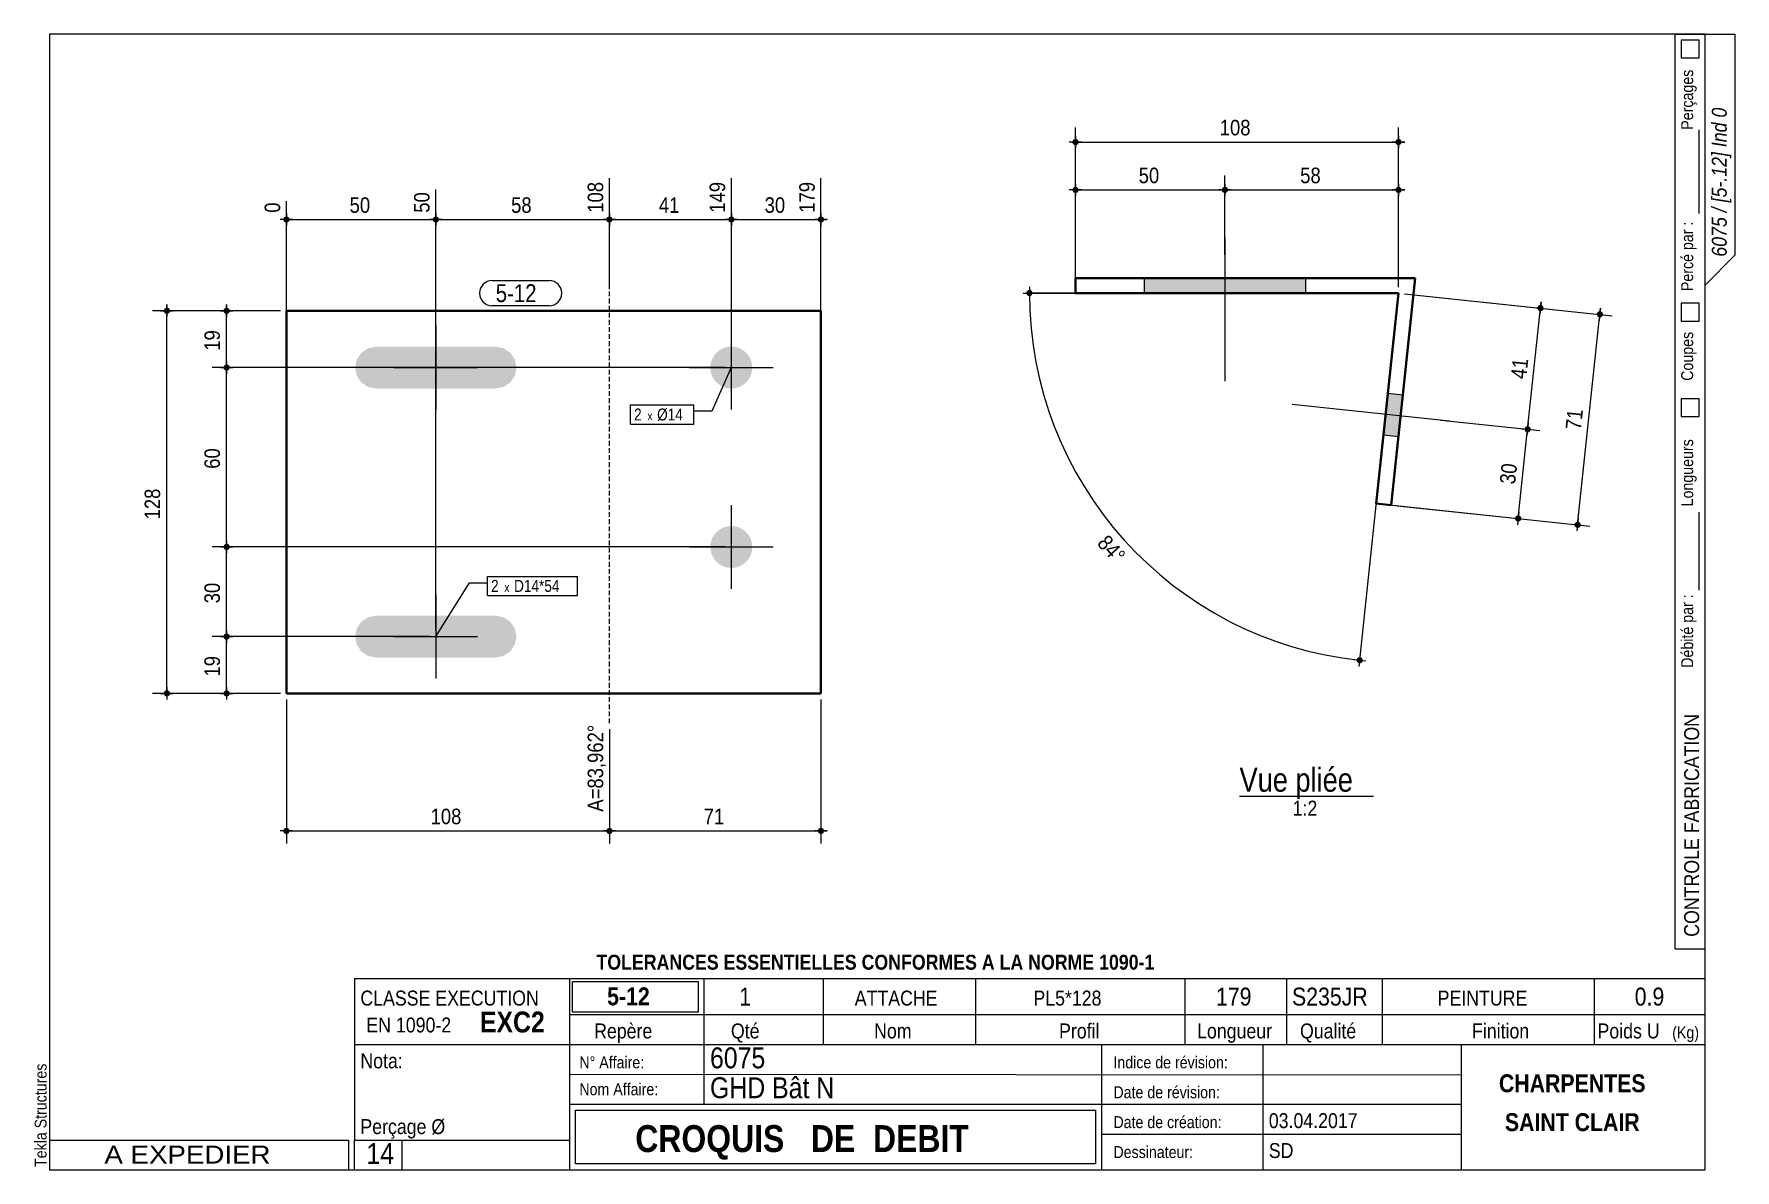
# Model space of a CAD drawing. Header units: millimetres. Extents: x 2 to 287, y 5 to 195.
import ezdxf

# ---------------------------------------------------------------- set-up
doc = ezdxf.new("R2010")
doc.units = ezdxf.units.MM
doc.linetypes.add('CACHE2', pattern=[1.190625, 0.79375, -0.396875])
for name, color, linetype, lineweight in [('Autre type objet', 1, 'Continuous', 0), ('Boulon', 7, 'Continuous', 0), ('Cache', 7, 'Continuous', 0), ('Cotation', 7, 'Continuous', 0), ('Désignation boulon', 3, 'Continuous', 0), ('Feuille dessin', 5, 'Continuous', 0), ('Piece', 2, 'Continuous', 0), ('Repère pièce', 3, 'Continuous', 0)]:
    doc.layers.add(name, color=color, linetype=linetype, lineweight=lineweight)
doc.styles.add('ARIAL', font='ARIAL.TTF')
doc.styles.add('ARIAL_BOLD', font='ARIALBD.TTF')
doc.styles.add('ARIAL_ITALIC', font='ARIALI.TTF')
doc.styles.add('ARIAL_NARROW', font='ARIAL.TTF')
doc.styles.add('COMIC_SANS_MS', font='COMIC.TTF')

# ---------------------------------------------------------------- blocks, each defined once
blk = doc.blocks.new('*A1')
at = {"layer": 'Boulon'}
for points in [[(56.39, 137.87), (56.12, 139.21), (56.39, 140.55), (57.15, 141.68), (58.28, 142.44), (59.62, 142.71), (79.62, 142.71), (80.96, 142.44), (82.1, 141.68), (82.86, 140.55), (83.12, 139.21), (82.86, 137.87), (82.1, 136.73), (80.96, 135.97), (79.62, 135.71), (59.62, 135.71), (58.28, 135.97), (57.15, 136.73)], [(56.39, 92.87), (56.12, 94.21), (56.39, 95.55), (57.15, 96.68), (58.28, 97.44), (59.62, 97.71), (79.62, 97.71), (80.96, 97.44), (82.1, 96.68), (82.86, 95.55), (83.12, 94.21), (82.86, 92.87), (82.1, 91.73), (80.96, 90.97), (79.62, 90.71), (59.62, 90.71), (58.28, 90.97), (57.15, 91.73)]]:
    blk.add_hatch(color=256, dxfattribs=at).paths.add_polyline_path(points, flags=17)
at = {"layer": 'Boulon', "linetype": 'Continuous', "lineweight": 0}
for p, q in [((69.62, 146.21), (69.62, 132.21)), ((62.62, 139.21), (76.62, 139.21)), ((69.62, 101.21), (69.62, 87.21)), ((62.62, 94.21), (76.62, 94.21))]:
    blk.add_line(p, q, dxfattribs=at)
blk = doc.blocks.new('*A2')
at = {"layer": 'Boulon'}
for points in [[(118.98, 135.71), (118.89, 135.71), (118.8, 135.72), (118.72, 135.72), (118.63, 135.73), (118.55, 135.74), (118.46, 135.76), (118.38, 135.77), (118.29, 135.79), (118.21, 135.81), (118.13, 135.83), (118.05, 135.86), (117.96, 135.88), (117.88, 135.91), (117.8, 135.94), (117.72, 135.97), (117.64, 136.01), (117.57, 136.04), (117.49, 136.08), (117.41, 136.12), (117.34, 136.16), (117.26, 136.21), (117.19, 136.25), (117.12, 136.3), (117.05, 136.35), (116.98, 136.4), (116.91, 136.45), (116.84, 136.5), (116.78, 136.56), (116.71, 136.61), (116.65, 136.67), (116.59, 136.73), (116.53, 136.79), (116.47, 136.86), (116.41, 136.92), (116.36, 136.99), (116.3, 137.05), (116.25, 137.12), (116.2, 137.19), (116.15, 137.26), (116.1, 137.33), (116.06, 137.41), (116.02, 137.48), (115.98, 137.56), (115.94, 137.63), (115.9, 137.71), (115.86, 137.79), (115.83, 137.87), (115.8, 137.95), (115.77, 138.03), (115.74, 138.11), (115.71, 138.19), (115.69, 138.27), (115.67, 138.36), (115.65, 138.44), (115.63, 138.52), (115.61, 138.61), (115.6, 138.69), (115.59, 138.78), (115.58, 138.86), (115.57, 138.95), (115.57, 139.04), (115.56, 139.12), (115.56, 139.21), (115.56, 139.29), (115.57, 139.38), (115.57, 139.46), (115.58, 139.55), (115.59, 139.64), (115.6, 139.72), (115.61, 139.81), (115.63, 139.89), (115.65, 139.97), (115.67, 140.06), (115.69, 140.14), (115.71, 140.22), (115.74, 140.3), (115.77, 140.39), (115.8, 140.47), (115.83, 140.55), (115.86, 140.63), (115.9, 140.7), (115.94, 140.78), (115.98, 140.86), (116.02, 140.93), (116.06, 141.01), (116.1, 141.08), (116.15, 141.15), (116.2, 141.22), (116.25, 141.29), (116.3, 141.36), (116.36, 141.43), (116.41, 141.49), (116.47, 141.56), (116.53, 141.62), (116.59, 141.68), (116.65, 141.74), (116.71, 141.8), (116.78, 141.86), (116.84, 141.91), (116.91, 141.97), (116.98, 142.02), (117.05, 142.07), (117.12, 142.12), (117.19, 142.16), (117.26, 142.21), (117.34, 142.25), (117.41, 142.29), (117.49, 142.33), (117.57, 142.37), (117.64, 142.41), (117.72, 142.44), (117.8, 142.47), (117.88, 142.5), (117.96, 142.53), (118.05, 142.56), (118.13, 142.58), (118.21, 142.6), (118.29, 142.62), (118.38, 142.64), (118.46, 142.66), (118.55, 142.67), (118.63, 142.68), (118.72, 142.69), (118.8, 142.7), (118.89, 142.7), (118.98, 142.71), (119.06, 142.71), (119.15, 142.71), (119.23, 142.7), (119.32, 142.7), (119.4, 142.69), (119.49, 142.68), (119.58, 142.67), (119.66, 142.66), (119.74, 142.64), (119.83, 142.62), (119.91, 142.6), (120, 142.58), (120.08, 142.56), (120.16, 142.53), (120.24, 142.5), (120.32, 142.47), (120.4, 142.44), (120.48, 142.41), (120.56, 142.37), (120.64, 142.33), (120.71, 142.29), (120.79, 142.25), (120.86, 142.21), (120.93, 142.16), (121.01, 142.12), (121.08, 142.07), (121.15, 142.02), (121.22, 141.97), (121.28, 141.91), (121.35, 141.86), (121.41, 141.8), (121.48, 141.74), (121.54, 141.68), (121.6, 141.62), (121.66, 141.56), (121.71, 141.49), (121.77, 141.43), (121.82, 141.36), (121.87, 141.29), (121.92, 141.22), (121.97, 141.15), (122.02, 141.08), (122.06, 141.01), (122.11, 140.93), (122.15, 140.86), (122.19, 140.78), (122.23, 140.7), (122.26, 140.63), (122.3, 140.55), (122.33, 140.47), (122.36, 140.39), (122.39, 140.3), (122.41, 140.22), (122.44, 140.14), (122.46, 140.06), (122.48, 139.97), (122.49, 139.89), (122.51, 139.81), (122.52, 139.72), (122.54, 139.64), (122.54, 139.55), (122.55, 139.46), (122.56, 139.38), (122.56, 139.29), (122.56, 139.21), (122.56, 139.12), (122.56, 139.04), (122.55, 138.95), (122.54, 138.86), (122.54, 138.78), (122.52, 138.69), (122.51, 138.61), (122.49, 138.52), (122.48, 138.44), (122.46, 138.36), (122.44, 138.27), (122.41, 138.19), (122.39, 138.11), (122.36, 138.03), (122.33, 137.95), (122.3, 137.87), (122.26, 137.79), (122.23, 137.71), (122.19, 137.63), (122.15, 137.56), (122.11, 137.48), (122.06, 137.41), (122.02, 137.33), (121.97, 137.26), (121.92, 137.19), (121.87, 137.12), (121.82, 137.05), (121.77, 136.99), (121.71, 136.92), (121.66, 136.86), (121.6, 136.79), (121.54, 136.73), (121.48, 136.67), (121.41, 136.61), (121.35, 136.56), (121.28, 136.5), (121.22, 136.45), (121.15, 136.4), (121.08, 136.35), (121.01, 136.3), (120.93, 136.25), (120.86, 136.21), (120.79, 136.16), (120.71, 136.12), (120.64, 136.08), (120.56, 136.04), (120.48, 136.01), (120.4, 135.97), (120.32, 135.94), (120.24, 135.91), (120.16, 135.88), (120.08, 135.86), (120, 135.83), (119.91, 135.81), (119.83, 135.79), (119.74, 135.77), (119.66, 135.76), (119.58, 135.74), (119.49, 135.73), (119.4, 135.72), (119.32, 135.72), (119.23, 135.71), (119.15, 135.71), (119.06, 135.71)], [(118.98, 105.71), (118.89, 105.71), (118.8, 105.72), (118.72, 105.72), (118.63, 105.73), (118.55, 105.74), (118.46, 105.76), (118.38, 105.77), (118.29, 105.79), (118.21, 105.81), (118.13, 105.83), (118.05, 105.86), (117.96, 105.88), (117.88, 105.91), (117.8, 105.94), (117.72, 105.97), (117.64, 106.01), (117.57, 106.04), (117.49, 106.08), (117.41, 106.12), (117.34, 106.16), (117.26, 106.21), (117.19, 106.25), (117.12, 106.3), (117.05, 106.35), (116.98, 106.4), (116.91, 106.45), (116.84, 106.5), (116.78, 106.56), (116.71, 106.61), (116.65, 106.67), (116.59, 106.73), (116.53, 106.79), (116.47, 106.86), (116.41, 106.92), (116.36, 106.99), (116.3, 107.05), (116.25, 107.12), (116.2, 107.19), (116.15, 107.26), (116.1, 107.33), (116.06, 107.41), (116.02, 107.48), (115.98, 107.56), (115.94, 107.63), (115.9, 107.71), (115.86, 107.79), (115.83, 107.87), (115.8, 107.95), (115.77, 108.03), (115.74, 108.11), (115.71, 108.19), (115.69, 108.27), (115.67, 108.36), (115.65, 108.44), (115.63, 108.52), (115.61, 108.61), (115.6, 108.69), (115.59, 108.78), (115.58, 108.86), (115.57, 108.95), (115.57, 109.04), (115.56, 109.12), (115.56, 109.21), (115.56, 109.29), (115.57, 109.38), (115.57, 109.46), (115.58, 109.55), (115.59, 109.64), (115.6, 109.72), (115.61, 109.81), (115.63, 109.89), (115.65, 109.97), (115.67, 110.06), (115.69, 110.14), (115.71, 110.22), (115.74, 110.3), (115.77, 110.39), (115.8, 110.47), (115.83, 110.55), (115.86, 110.63), (115.9, 110.7), (115.94, 110.78), (115.98, 110.86), (116.02, 110.93), (116.06, 111.01), (116.1, 111.08), (116.15, 111.15), (116.2, 111.22), (116.25, 111.29), (116.3, 111.36), (116.36, 111.43), (116.41, 111.49), (116.47, 111.56), (116.53, 111.62), (116.59, 111.68), (116.65, 111.74), (116.71, 111.8), (116.78, 111.86), (116.84, 111.91), (116.91, 111.97), (116.98, 112.02), (117.05, 112.07), (117.12, 112.12), (117.19, 112.16), (117.26, 112.21), (117.34, 112.25), (117.41, 112.29), (117.49, 112.33), (117.57, 112.37), (117.64, 112.41), (117.72, 112.44), (117.8, 112.47), (117.88, 112.5), (117.96, 112.53), (118.05, 112.56), (118.13, 112.58), (118.21, 112.6), (118.29, 112.62), (118.38, 112.64), (118.46, 112.66), (118.55, 112.67), (118.63, 112.68), (118.72, 112.69), (118.8, 112.7), (118.89, 112.7), (118.98, 112.71), (119.06, 112.71), (119.15, 112.71), (119.23, 112.7), (119.32, 112.7), (119.4, 112.69), (119.49, 112.68), (119.58, 112.67), (119.66, 112.66), (119.74, 112.64), (119.83, 112.62), (119.91, 112.6), (120, 112.58), (120.08, 112.56), (120.16, 112.53), (120.24, 112.5), (120.32, 112.47), (120.4, 112.44), (120.48, 112.41), (120.56, 112.37), (120.64, 112.33), (120.71, 112.29), (120.79, 112.25), (120.86, 112.21), (120.93, 112.16), (121.01, 112.12), (121.08, 112.07), (121.15, 112.02), (121.22, 111.97), (121.28, 111.91), (121.35, 111.86), (121.41, 111.8), (121.48, 111.74), (121.54, 111.68), (121.6, 111.62), (121.66, 111.56), (121.71, 111.49), (121.77, 111.43), (121.82, 111.36), (121.87, 111.29), (121.92, 111.22), (121.97, 111.15), (122.02, 111.08), (122.06, 111.01), (122.11, 110.93), (122.15, 110.86), (122.19, 110.78), (122.23, 110.7), (122.26, 110.63), (122.3, 110.55), (122.33, 110.47), (122.36, 110.39), (122.39, 110.3), (122.41, 110.22), (122.44, 110.14), (122.46, 110.06), (122.48, 109.97), (122.49, 109.89), (122.51, 109.81), (122.52, 109.72), (122.54, 109.64), (122.54, 109.55), (122.55, 109.46), (122.56, 109.38), (122.56, 109.29), (122.56, 109.21), (122.56, 109.12), (122.56, 109.04), (122.55, 108.95), (122.54, 108.86), (122.54, 108.78), (122.52, 108.69), (122.51, 108.61), (122.49, 108.52), (122.48, 108.44), (122.46, 108.36), (122.44, 108.27), (122.41, 108.19), (122.39, 108.11), (122.36, 108.03), (122.33, 107.95), (122.3, 107.87), (122.26, 107.79), (122.23, 107.71), (122.19, 107.63), (122.15, 107.56), (122.11, 107.48), (122.06, 107.41), (122.02, 107.33), (121.97, 107.26), (121.92, 107.19), (121.87, 107.12), (121.82, 107.05), (121.77, 106.99), (121.71, 106.92), (121.66, 106.86), (121.6, 106.79), (121.54, 106.73), (121.48, 106.67), (121.41, 106.61), (121.35, 106.56), (121.28, 106.5), (121.22, 106.45), (121.15, 106.4), (121.08, 106.35), (121.01, 106.3), (120.93, 106.25), (120.86, 106.21), (120.79, 106.16), (120.71, 106.12), (120.64, 106.08), (120.56, 106.04), (120.48, 106.01), (120.4, 105.97), (120.32, 105.94), (120.24, 105.91), (120.16, 105.88), (120.08, 105.86), (120, 105.83), (119.91, 105.81), (119.83, 105.79), (119.74, 105.77), (119.66, 105.76), (119.58, 105.74), (119.49, 105.73), (119.4, 105.72), (119.32, 105.72), (119.23, 105.71), (119.15, 105.71), (119.06, 105.71)]]:
    blk.add_hatch(color=256, dxfattribs=at).paths.add_polyline_path(points, flags=17)
at = {"layer": 'Boulon', "linetype": 'Continuous', "lineweight": 0}
for p, q in [((119.06, 146.21), (119.06, 132.21)), ((112.06, 139.21), (126.06, 139.21)), ((119.06, 116.21), (119.06, 102.21)), ((112.06, 109.21), (126.06, 109.21))]:
    blk.add_line(p, q, dxfattribs=at)
blk = doc.blocks.new('*A3')
at = {"layer": 'Cache', "color": 7, "linetype": 'CACHE2', "lineweight": 20}
blk.add_line((98.670221, 79.707097), (98.670221, 153.707097), dxfattribs=at)
at = {"layer": 'Piece', "color": 2, "linetype": 'Continuous', "lineweight": 40}
for p, q in [((44.623441, 148.707097), (44.623441, 84.707097)), ((134.0654, 148.707097), (44.623441, 148.707097)), ((134.0654, 84.707097), (134.0654, 148.707097)), ((44.623441, 84.707097), (134.0654, 84.707097))]:
    blk.add_line(p, q, dxfattribs=at)
blk = doc.blocks.new('*A4')
at = {"layer": 'Boulon'}
blk.add_hatch(color=256, dxfattribs=at).paths.add_polyline_path([(215.16, 154.18), (215.16, 151.68), (188.16, 151.68), (188.16, 154.18)], flags=17)
blk.add_hatch(color=256, dxfattribs=at).paths.add_polyline_path([(215.16, 154.18), (215.16, 151.68), (188.16, 151.68), (188.16, 154.18)], flags=17)
at = {"layer": 'Boulon', "linetype": 'Continuous', "lineweight": 0}
for p, q in [((201.66, 160.93), (201.66, 136.93)), ((201.66, 160.93), (201.66, 136.93)), ((188.16, 154.18), (188.16, 151.68)), ((188.16, 154.18), (188.16, 151.68)), ((215.16, 154.18), (215.16, 151.68)), ((215.16, 154.18), (215.16, 151.68))]:
    blk.add_line(p, q, dxfattribs=at)
blk = doc.blocks.new('*A5')
at = {"layer": 'Boulon'}
blk.add_hatch(color=256, dxfattribs=at).paths.add_polyline_path([(230.68, 127.65), (228.19, 127.92), (228.93, 134.88), (231.41, 134.61)], flags=17)
blk.add_hatch(color=256, dxfattribs=at).paths.add_polyline_path([(230.68, 127.65), (228.19, 127.92), (228.93, 134.88), (231.41, 134.61)], flags=17)
at = {"layer": 'Boulon', "linetype": 'Continuous', "lineweight": 0}
for p, q in [((231.41, 134.61), (228.93, 134.88)), ((231.41, 134.61), (228.93, 134.88)), ((239.25, 130.27), (212.9, 133.05)), ((239.25, 130.27), (212.9, 133.05)), ((230.68, 127.65), (228.19, 127.92)), ((230.68, 127.65), (228.19, 127.92))]:
    blk.add_line(p, q, dxfattribs=at)
blk = doc.blocks.new('*A6')
at = {"layer": 'Piece', "color": 2, "linetype": 'Continuous', "lineweight": 40}
for p, q in [((233.482116, 154.175104), (176.656956, 154.175104)), ((176.656956, 151.675104), (176.656956, 154.175104)), ((229.466764, 116.213314), (233.482116, 154.175104)), ((230.703736, 151.675104), (176.656956, 151.675104)), ((230.703736, 151.675104), (226.980633, 116.476281)), ((226.980633, 116.476281), (229.466764, 116.213314))]:
    blk.add_line(p, q, dxfattribs=at)
blk = doc.blocks.new('*A7')
at = {"layer": 'Feuille dessin', "linetype": 'Continuous', "lineweight": 0}
for p, q in [((282, 195), (5, 195)), ((5, 195), (5, 5)), ((282, 5), (282, 195)), ((5, 5), (282, 5))]:
    blk.add_line(p, q, dxfattribs=at)
at = {"layer": 'Feuille dessin', "style": 'ARIAL', "width": 0.85}
blk.add_text('Tekla Structures', height=2, rotation=90, dxfattribs=at).set_placement((4.5, 5.5))
blk = doc.blocks.new('*A8')
at = {"layer": 'Autre type objet', "linetype": 'Continuous', "lineweight": 0}
for p, q in [((56, 37), (92, 37)), ((56, 37), (56, 10)), ((92, 37), (92, 10)), ((56, 26), (92, 26)), ((56, 10), (92, 10)), ((56, 5), (56, 10)), ((64, 5), (64, 10)), ((56, 5), (64, 5))]:
    blk.add_line(p, q, dxfattribs=at)
at = {"layer": 'Autre type objet', "width": 0.85}
for s, height, style, p in [('CLASSE EXECUTION', 2.5, 'ARIAL', (57, 32.5)), ('EXC2', 3.5, 'ARIAL_BOLD', (77, 28)), ('EN 1090-2', 2.5, 'ARIAL', (58, 28)), ('Nota:', 2.5, 'ARIAL', (57, 22)), ('Perçage Ø', 2.5, 'ARIAL', (57, 11)), ('14', 3.5, 'ARIAL_NARROW', (58.014234, 6))]:
    blk.add_text(s, height=height, dxfattribs=dict(at, style=style)).set_placement(p)
blk = doc.blocks.new('*A9')
at = {"layer": 'Autre type objet', "linetype": 'Continuous', "lineweight": 0}
for p, q in [((277, 42), (277, 195)), ((277, 195), (287, 195)), ((278, 194), (278, 191)), ((281, 194), (278, 194)), ((281, 191), (281, 194)), ((282, 42), (282, 195)), ((287, 195), (287, 158)), ((278, 191), (281, 191)), ((281, 165), (281, 179)), ((287, 158), (282, 153)), ((278, 150), (278, 147)), ((281, 150), (278, 150)), ((281, 147), (281, 150)), ((278, 147), (281, 147)), ((278, 134), (278, 131)), ((281, 134), (278, 134)), ((281, 131), (281, 134)), ((278, 131), (281, 131)), ((281, 102), (281, 115)), ((277, 42), (282, 42))]:
    blk.add_line(p, q, dxfattribs=at)
at = {"layer": 'Autre type objet', "width": 0.85}
for s, height, style, p in [('Perçages', 2, 'ARIAL', (280, 179)), ('6075 / [5-.12] Ind 0', 2.5, 'ARIAL_ITALIC', (285.619109, 157.760245)), ('Percé par :', 2, 'ARIAL', (280, 152)), ('Coupes', 2, 'ARIAL', (280, 137)), ('Longueurs', 2, 'ARIAL', (280, 116)), ('Débité par :', 2, 'ARIAL', (280, 89)), ('CONTROLE FABRICATION', 2.5, 'ARIAL', (281, 44))]:
    blk.add_text(s, height=height, rotation=90, dxfattribs=dict(at, style=style)).set_placement(p)
blk = doc.blocks.new('*A10')
at = {"layer": 'Autre type objet', "linetype": 'Continuous', "lineweight": 0}
for p, q in [((92, 37), (282, 37)), ((92, 37), (92, 31)), ((114.5, 31), (114.5, 37)), ((134.5, 31), (134.5, 37)), ((160, 31), (160, 37)), ((195, 31), (195, 37)), ((212, 31), (212, 37)), ((228, 31), (228, 37)), ((263.5, 31), (263.5, 37)), ((282, 31), (282, 37)), ((92.51953, 36.5), (113.5, 36.5)), ((92.51953, 31.394341), (92.51953, 36.5)), ((113.5, 36.5), (113.5, 31.394341)), ((113.5, 31.394341), (92.51953, 31.394341)), ((92, 31), (282, 31)), ((92, 31), (92, 5)), ((114.5, 16), (114.5, 31)), ((134.5, 26), (134.5, 31)), ((160, 26), (160, 31)), ((195, 26), (195, 31)), ((212, 26), (212, 31)), ((228, 26), (228, 31)), ((263.5, 26), (263.5, 31)), ((282, 5), (282, 31)), ((92, 26), (282, 26)), ((181, 26), (181, 5)), ((208, 26), (208, 5)), ((241.262466, 5), (241.262466, 26)), ((92, 21), (241.327069, 20.935451)), ((92, 16), (181, 16)), ((93, 15), (180, 15)), ((93, 6), (93, 15)), ((180, 15), (180, 6)), ((181, 16), (241.297815, 16.021151)), ((181, 11), (241.217807, 10.969512)), ((180, 6), (93, 6)), ((92, 5), (282, 5))]:
    blk.add_line(p, q, dxfattribs=at)
at = {"layer": 'Autre type objet', "width": 0.85}
for s, height, style, p in [('TOLERANCES ESSENTIELLES CONFORMES A LA NORME 1090-1', 2.5, 'ARIAL_BOLD', (96.5, 38.5)), ('5-12', 3, 'ARIAL_BOLD', (98.285724, 32.540141)), ('1', 3, 'ARIAL', (120.389893, 32.5)), ('ATTACHE', 2.5, 'ARIAL', (139.718018, 32.5)), ('PL5*128', 2.5, 'ARIAL', (169.61084, 32.5)), ('179', 3, 'ARIAL', (200.165771, 32.5)), ('S235JR', 3, 'ARIAL', (212.880127, 32.5)), ('PEINTURE', 2.5, 'ARIAL', (237.24646, 32.5)), ('0.9', 3, 'ARIAL', (270.222412, 32.5)), ('Repère', 2.5, 'ARIAL', (96.112978, 27)), ('Qté', 2.5, 'ARIAL', (119, 27)), ('Nom', 2.5, 'ARIAL', (142.961426, 27)), ('Profil', 2.5, 'ARIAL', (173.903564, 27)), ('Longueur', 2.5, 'ARIAL', (197, 27)), ('Qualité', 2.5, 'ARIAL', (214.218018, 27)), ('Finition', 2.5, 'ARIAL', (243, 27)), ('Poids U', 2.5, 'ARIAL', (264, 27)), ('(Kg)', 2, 'ARIAL', (276.5, 27)), ('N° Affaire:', 2, 'ARIAL', (93.640566, 22)), ('6075', 3.5, 'ARIAL', (115.5, 22)), ('Indice de révision:', 2, 'ARIAL', (183, 22)), ('GHD Bât N', 3.5, 'ARIAL', (115.5, 17)), ('CHARPENTES', 3, 'ARIAL_BOLD', (247.5, 18)), ('Nom Affaire:', 2, 'ARIAL', (93.640566, 17.5)), ('Date de révision:', 2, 'ARIAL', (183, 17)), ('03.04.2017', 2.5, 'ARIAL', (209, 12)), ('SAINT CLAIR', 3, 'ARIAL_BOLD', (248.5, 11.5)), ('CROQUIS   DE  DEBIT', 4.5, 'ARIAL_BOLD', (103, 8)), ('Date de création:', 2, 'ARIAL', (183, 12)), ('Dessinateur:', 2, 'ARIAL', (183, 7)), ('SD', 2.5, 'ARIAL', (209, 7))]:
    blk.add_text(s, height=height, dxfattribs=dict(at, style=style)).set_placement(p)
blk = doc.blocks.new('*A11')
at = {"layer": 'Autre type objet', "linetype": 'Continuous', "lineweight": 0}
for p, q in [((5, 10), (55, 10)), ((5, 10), (5, 5)), ((55, 10), (55, 5)), ((5, 5), (55, 5))]:
    blk.add_line(p, q, dxfattribs=at)
at = {"layer": 'Autre type objet', "style": 'ARIAL', "width": 1.105}
blk.add_text('A EXPEDIER', height=3, dxfattribs=at).set_placement((14.169647, 6.073465))
blk = doc.blocks.new('*A12')
at = {"layer": 'Cotation'}
for points in [[(44.6, 163.45), (44.57, 163.46), (44.55, 163.46), (44.52, 163.46), (44.5, 163.47), (44.47, 163.48), (44.45, 163.48), (44.42, 163.49), (44.4, 163.5), (44.38, 163.52), (44.36, 163.53), (44.33, 163.54), (44.31, 163.56), (44.29, 163.57), (44.27, 163.59), (44.26, 163.61), (44.24, 163.62), (44.22, 163.64), (44.21, 163.66), (44.19, 163.69), (44.18, 163.71), (44.16, 163.73), (44.15, 163.75), (44.14, 163.78), (44.13, 163.8), (44.13, 163.82), (44.12, 163.85), (44.11, 163.87), (44.11, 163.9), (44.11, 163.92), (44.1, 163.95), (44.1, 163.97), (44.1, 164), (44.11, 164.03), (44.11, 164.05), (44.11, 164.08), (44.12, 164.1), (44.13, 164.13), (44.13, 164.15), (44.14, 164.17), (44.15, 164.2), (44.16, 164.22), (44.18, 164.24), (44.19, 164.26), (44.21, 164.28), (44.22, 164.3), (44.24, 164.32), (44.26, 164.34), (44.27, 164.36), (44.29, 164.38), (44.31, 164.39), (44.33, 164.41), (44.36, 164.42), (44.38, 164.43), (44.4, 164.44), (44.42, 164.45), (44.45, 164.46), (44.47, 164.47), (44.5, 164.48), (44.52, 164.48), (44.55, 164.49), (44.57, 164.49), (44.6, 164.49), (44.62, 164.49), (44.65, 164.49), (44.67, 164.49), (44.7, 164.49), (44.72, 164.48), (44.75, 164.48), (44.77, 164.47), (44.8, 164.46), (44.82, 164.45), (44.85, 164.44), (44.87, 164.43), (44.89, 164.42), (44.91, 164.41), (44.93, 164.39), (44.95, 164.38), (44.97, 164.36), (44.99, 164.34), (45.01, 164.32), (45.03, 164.3), (45.04, 164.28), (45.06, 164.26), (45.07, 164.24), (45.08, 164.22), (45.09, 164.2), (45.1, 164.17), (45.11, 164.15), (45.12, 164.13), (45.13, 164.1), (45.13, 164.08), (45.14, 164.05), (45.14, 164.03), (45.14, 164), (45.14, 163.97), (45.14, 163.95), (45.14, 163.92), (45.14, 163.9), (45.13, 163.87), (45.13, 163.85), (45.12, 163.82), (45.11, 163.8), (45.1, 163.78), (45.09, 163.75), (45.08, 163.73), (45.07, 163.71), (45.06, 163.69), (45.04, 163.66), (45.03, 163.64), (45.01, 163.62), (44.99, 163.61), (44.97, 163.59), (44.95, 163.57), (44.93, 163.56), (44.91, 163.54), (44.89, 163.53), (44.87, 163.52), (44.85, 163.5), (44.82, 163.49), (44.8, 163.48), (44.77, 163.48), (44.75, 163.47), (44.72, 163.46), (44.7, 163.46), (44.67, 163.46), (44.65, 163.45), (44.62, 163.45)], [(69.6, 163.45), (69.57, 163.46), (69.55, 163.46), (69.52, 163.46), (69.5, 163.47), (69.47, 163.48), (69.45, 163.48), (69.42, 163.49), (69.4, 163.5), (69.38, 163.52), (69.36, 163.53), (69.33, 163.54), (69.31, 163.56), (69.29, 163.57), (69.27, 163.59), (69.26, 163.61), (69.24, 163.62), (69.22, 163.64), (69.21, 163.66), (69.19, 163.69), (69.18, 163.71), (69.16, 163.73), (69.15, 163.75), (69.14, 163.78), (69.13, 163.8), (69.13, 163.82), (69.12, 163.85), (69.11, 163.87), (69.11, 163.9), (69.11, 163.92), (69.1, 163.95), (69.1, 163.97), (69.1, 164), (69.11, 164.03), (69.11, 164.05), (69.11, 164.08), (69.12, 164.1), (69.13, 164.13), (69.13, 164.15), (69.14, 164.17), (69.15, 164.2), (69.16, 164.22), (69.18, 164.24), (69.19, 164.26), (69.21, 164.28), (69.22, 164.3), (69.24, 164.32), (69.26, 164.34), (69.27, 164.36), (69.29, 164.38), (69.31, 164.39), (69.33, 164.41), (69.36, 164.42), (69.38, 164.43), (69.4, 164.44), (69.42, 164.45), (69.45, 164.46), (69.47, 164.47), (69.5, 164.48), (69.52, 164.48), (69.55, 164.49), (69.57, 164.49), (69.6, 164.49), (69.62, 164.49), (69.65, 164.49), (69.67, 164.49), (69.7, 164.49), (69.72, 164.48), (69.75, 164.48), (69.77, 164.47), (69.8, 164.46), (69.82, 164.45), (69.85, 164.44), (69.87, 164.43), (69.89, 164.42), (69.91, 164.41), (69.93, 164.39), (69.95, 164.38), (69.97, 164.36), (69.99, 164.34), (70.01, 164.32), (70.03, 164.3), (70.04, 164.28), (70.06, 164.26), (70.07, 164.24), (70.08, 164.22), (70.09, 164.2), (70.1, 164.17), (70.11, 164.15), (70.12, 164.13), (70.13, 164.1), (70.13, 164.08), (70.14, 164.05), (70.14, 164.03), (70.14, 164), (70.14, 163.97), (70.14, 163.95), (70.14, 163.92), (70.14, 163.9), (70.13, 163.87), (70.13, 163.85), (70.12, 163.82), (70.11, 163.8), (70.1, 163.78), (70.09, 163.75), (70.08, 163.73), (70.07, 163.71), (70.06, 163.69), (70.04, 163.66), (70.03, 163.64), (70.01, 163.62), (69.99, 163.61), (69.97, 163.59), (69.95, 163.57), (69.93, 163.56), (69.91, 163.54), (69.89, 163.53), (69.87, 163.52), (69.85, 163.5), (69.82, 163.49), (69.8, 163.48), (69.77, 163.48), (69.75, 163.47), (69.72, 163.46), (69.7, 163.46), (69.67, 163.46), (69.65, 163.45), (69.62, 163.45)]]:
    blk.add_hatch(color=256, dxfattribs=at).paths.add_polyline_path(points, flags=17)
at = {"layer": 'Cotation', "linetype": 'Continuous', "lineweight": 0}
for p, q in [((69.62, 95.21), (69.62, 168.97)), ((44.62, 85.71), (44.62, 167.04)), ((45.66, 163.97), (43.58, 163.97)), ((44.62, 163.97), (43.58, 163.97)), ((44.62, 165.01), (44.62, 162.93)), ((44.62, 163.97), (69.62, 163.97)), ((70.66, 163.97), (68.58, 163.97)), ((69.62, 165.01), (69.62, 162.93)), ((69.62, 163.97), (70.66, 163.97))]:
    blk.add_line(p, q, dxfattribs=at)
at = {"layer": 'Cotation'}
for p in [(44.62, 163.97), (69.62, 163.97)]:
    blk.add_point(p, dxfattribs=at)
at = {"layer": 'Cotation', "style": 'ARIAL', "width": 0.85}
for s, p in [('50', (68.58, 165.11)), ('0', (43.58, 165.11))]:
    blk.add_text(s, height=2.6, rotation=90.0002, dxfattribs=at).set_placement(p)
blk.add_text('50', height=2.6, dxfattribs=at).set_placement((55.2, 165.09))
blk = doc.blocks.new('*A13')
at = {"layer": 'Cotation'}
for points in [[(69.6, 163.45), (69.57, 163.46), (69.55, 163.46), (69.52, 163.46), (69.5, 163.47), (69.47, 163.48), (69.45, 163.48), (69.42, 163.49), (69.4, 163.5), (69.38, 163.52), (69.36, 163.53), (69.33, 163.54), (69.31, 163.56), (69.29, 163.57), (69.27, 163.59), (69.26, 163.61), (69.24, 163.62), (69.22, 163.64), (69.21, 163.66), (69.19, 163.69), (69.18, 163.71), (69.16, 163.73), (69.15, 163.75), (69.14, 163.78), (69.13, 163.8), (69.13, 163.82), (69.12, 163.85), (69.11, 163.87), (69.11, 163.9), (69.11, 163.92), (69.1, 163.95), (69.1, 163.97), (69.1, 164), (69.11, 164.03), (69.11, 164.05), (69.11, 164.08), (69.12, 164.1), (69.13, 164.13), (69.13, 164.15), (69.14, 164.17), (69.15, 164.2), (69.16, 164.22), (69.18, 164.24), (69.19, 164.26), (69.21, 164.28), (69.22, 164.3), (69.24, 164.32), (69.26, 164.34), (69.27, 164.36), (69.29, 164.38), (69.31, 164.39), (69.33, 164.41), (69.36, 164.42), (69.38, 164.43), (69.4, 164.44), (69.42, 164.45), (69.45, 164.46), (69.47, 164.47), (69.5, 164.48), (69.52, 164.48), (69.55, 164.49), (69.57, 164.49), (69.6, 164.49), (69.62, 164.49), (69.65, 164.49), (69.67, 164.49), (69.7, 164.49), (69.72, 164.48), (69.75, 164.48), (69.77, 164.47), (69.8, 164.46), (69.82, 164.45), (69.85, 164.44), (69.87, 164.43), (69.89, 164.42), (69.91, 164.41), (69.93, 164.39), (69.95, 164.38), (69.97, 164.36), (69.99, 164.34), (70.01, 164.32), (70.03, 164.3), (70.04, 164.28), (70.06, 164.26), (70.07, 164.24), (70.08, 164.22), (70.09, 164.2), (70.1, 164.17), (70.11, 164.15), (70.12, 164.13), (70.13, 164.1), (70.13, 164.08), (70.14, 164.05), (70.14, 164.03), (70.14, 164), (70.14, 163.97), (70.14, 163.95), (70.14, 163.92), (70.14, 163.9), (70.13, 163.87), (70.13, 163.85), (70.12, 163.82), (70.11, 163.8), (70.1, 163.78), (70.09, 163.75), (70.08, 163.73), (70.07, 163.71), (70.06, 163.69), (70.04, 163.66), (70.03, 163.64), (70.01, 163.62), (69.99, 163.61), (69.97, 163.59), (69.95, 163.57), (69.93, 163.56), (69.91, 163.54), (69.89, 163.53), (69.87, 163.52), (69.85, 163.5), (69.82, 163.49), (69.8, 163.48), (69.77, 163.48), (69.75, 163.47), (69.72, 163.46), (69.7, 163.46), (69.67, 163.46), (69.65, 163.45), (69.62, 163.45)], [(98.64, 163.45), (98.62, 163.46), (98.59, 163.46), (98.57, 163.46), (98.54, 163.47), (98.52, 163.48), (98.5, 163.48), (98.47, 163.49), (98.45, 163.5), (98.43, 163.52), (98.4, 163.53), (98.38, 163.54), (98.36, 163.56), (98.34, 163.57), (98.32, 163.59), (98.3, 163.61), (98.28, 163.62), (98.27, 163.64), (98.25, 163.66), (98.24, 163.69), (98.22, 163.71), (98.21, 163.73), (98.2, 163.75), (98.19, 163.78), (98.18, 163.8), (98.17, 163.82), (98.17, 163.85), (98.16, 163.87), (98.16, 163.9), (98.15, 163.92), (98.15, 163.95), (98.15, 163.97), (98.15, 164), (98.15, 164.03), (98.16, 164.05), (98.16, 164.08), (98.17, 164.1), (98.17, 164.13), (98.18, 164.15), (98.19, 164.17), (98.2, 164.2), (98.21, 164.22), (98.22, 164.24), (98.24, 164.26), (98.25, 164.28), (98.27, 164.3), (98.28, 164.32), (98.3, 164.34), (98.32, 164.36), (98.34, 164.38), (98.36, 164.39), (98.38, 164.41), (98.4, 164.42), (98.43, 164.43), (98.45, 164.44), (98.47, 164.45), (98.5, 164.46), (98.52, 164.47), (98.54, 164.48), (98.57, 164.48), (98.59, 164.49), (98.62, 164.49), (98.64, 164.49), (98.67, 164.49), (98.7, 164.49), (98.72, 164.49), (98.75, 164.49), (98.77, 164.48), (98.8, 164.48), (98.82, 164.47), (98.85, 164.46), (98.87, 164.45), (98.89, 164.44), (98.92, 164.43), (98.94, 164.42), (98.96, 164.41), (98.98, 164.39), (99, 164.38), (99.02, 164.36), (99.04, 164.34), (99.06, 164.32), (99.07, 164.3), (99.09, 164.28), (99.1, 164.26), (99.12, 164.24), (99.13, 164.22), (99.14, 164.2), (99.15, 164.17), (99.16, 164.15), (99.17, 164.13), (99.17, 164.1), (99.18, 164.08), (99.18, 164.05), (99.19, 164.03), (99.19, 164), (99.19, 163.97), (99.19, 163.95), (99.19, 163.92), (99.18, 163.9), (99.18, 163.87), (99.17, 163.85), (99.17, 163.82), (99.16, 163.8), (99.15, 163.78), (99.14, 163.75), (99.13, 163.73), (99.12, 163.71), (99.1, 163.69), (99.09, 163.66), (99.07, 163.64), (99.06, 163.62), (99.04, 163.61), (99.02, 163.59), (99, 163.57), (98.98, 163.56), (98.96, 163.54), (98.94, 163.53), (98.92, 163.52), (98.89, 163.5), (98.87, 163.49), (98.85, 163.48), (98.82, 163.48), (98.8, 163.47), (98.77, 163.46), (98.75, 163.46), (98.72, 163.46), (98.7, 163.45), (98.67, 163.45)]]:
    blk.add_hatch(color=256, dxfattribs=at).paths.add_polyline_path(points, flags=17)
at = {"layer": 'Cotation', "linetype": 'Continuous', "lineweight": 0}
for p, q in [((98.67, 152.59), (98.67, 170.9)), ((69.62, 95.21), (69.62, 168.97)), ((70.66, 163.97), (68.58, 163.97)), ((69.62, 163.97), (68.58, 163.97)), ((69.62, 165.01), (69.62, 162.93)), ((69.62, 163.97), (98.67, 163.97)), ((99.71, 163.97), (97.63, 163.97)), ((98.67, 165.01), (98.67, 162.93)), ((98.67, 163.97), (99.71, 163.97))]:
    blk.add_line(p, q, dxfattribs=at)
at = {"layer": 'Cotation'}
for p in [(69.62, 163.97), (98.67, 163.97)]:
    blk.add_point(p, dxfattribs=at)
at = {"layer": 'Cotation', "style": 'ARIAL', "width": 0.85}
blk.add_text('108', height=2.6, rotation=90.0002, dxfattribs=at).set_placement((97.63, 165.11))
blk.add_text('58', height=2.6, dxfattribs=at).set_placement((82.22, 165.09))
blk = doc.blocks.new('*A14')
at = {"layer": 'Cotation'}
for points in [[(98.64, 163.45), (98.62, 163.46), (98.59, 163.46), (98.57, 163.46), (98.54, 163.47), (98.52, 163.48), (98.5, 163.48), (98.47, 163.49), (98.45, 163.5), (98.43, 163.52), (98.4, 163.53), (98.38, 163.54), (98.36, 163.56), (98.34, 163.57), (98.32, 163.59), (98.3, 163.61), (98.28, 163.62), (98.27, 163.64), (98.25, 163.66), (98.24, 163.69), (98.22, 163.71), (98.21, 163.73), (98.2, 163.75), (98.19, 163.78), (98.18, 163.8), (98.17, 163.82), (98.17, 163.85), (98.16, 163.87), (98.16, 163.9), (98.15, 163.92), (98.15, 163.95), (98.15, 163.97), (98.15, 164), (98.15, 164.03), (98.16, 164.05), (98.16, 164.08), (98.17, 164.1), (98.17, 164.13), (98.18, 164.15), (98.19, 164.17), (98.2, 164.2), (98.21, 164.22), (98.22, 164.24), (98.24, 164.26), (98.25, 164.28), (98.27, 164.3), (98.28, 164.32), (98.3, 164.34), (98.32, 164.36), (98.34, 164.38), (98.36, 164.39), (98.38, 164.41), (98.4, 164.42), (98.43, 164.43), (98.45, 164.44), (98.47, 164.45), (98.5, 164.46), (98.52, 164.47), (98.54, 164.48), (98.57, 164.48), (98.59, 164.49), (98.62, 164.49), (98.64, 164.49), (98.67, 164.49), (98.7, 164.49), (98.72, 164.49), (98.75, 164.49), (98.77, 164.48), (98.8, 164.48), (98.82, 164.47), (98.85, 164.46), (98.87, 164.45), (98.89, 164.44), (98.92, 164.43), (98.94, 164.42), (98.96, 164.41), (98.98, 164.39), (99, 164.38), (99.02, 164.36), (99.04, 164.34), (99.06, 164.32), (99.07, 164.3), (99.09, 164.28), (99.1, 164.26), (99.12, 164.24), (99.13, 164.22), (99.14, 164.2), (99.15, 164.17), (99.16, 164.15), (99.17, 164.13), (99.17, 164.1), (99.18, 164.08), (99.18, 164.05), (99.19, 164.03), (99.19, 164), (99.19, 163.97), (99.19, 163.95), (99.19, 163.92), (99.18, 163.9), (99.18, 163.87), (99.17, 163.85), (99.17, 163.82), (99.16, 163.8), (99.15, 163.78), (99.14, 163.75), (99.13, 163.73), (99.12, 163.71), (99.1, 163.69), (99.09, 163.66), (99.07, 163.64), (99.06, 163.62), (99.04, 163.61), (99.02, 163.59), (99, 163.57), (98.98, 163.56), (98.96, 163.54), (98.94, 163.53), (98.92, 163.52), (98.89, 163.5), (98.87, 163.49), (98.85, 163.48), (98.82, 163.48), (98.8, 163.47), (98.77, 163.46), (98.75, 163.46), (98.72, 163.46), (98.7, 163.45), (98.67, 163.45)], [(119.05, 163.45), (119.02, 163.46), (119, 163.46), (118.97, 163.46), (118.95, 163.47), (118.92, 163.48), (118.9, 163.48), (118.87, 163.49), (118.85, 163.5), (118.83, 163.52), (118.81, 163.53), (118.78, 163.54), (118.76, 163.56), (118.74, 163.57), (118.72, 163.59), (118.71, 163.61), (118.69, 163.62), (118.67, 163.64), (118.66, 163.66), (118.64, 163.69), (118.63, 163.71), (118.61, 163.73), (118.6, 163.75), (118.59, 163.78), (118.58, 163.8), (118.58, 163.82), (118.57, 163.85), (118.56, 163.87), (118.56, 163.9), (118.56, 163.92), (118.55, 163.95), (118.55, 163.97), (118.55, 164), (118.56, 164.03), (118.56, 164.05), (118.56, 164.08), (118.57, 164.1), (118.58, 164.13), (118.58, 164.15), (118.59, 164.17), (118.6, 164.2), (118.61, 164.22), (118.63, 164.24), (118.64, 164.26), (118.66, 164.28), (118.67, 164.3), (118.69, 164.32), (118.71, 164.34), (118.72, 164.36), (118.74, 164.38), (118.76, 164.39), (118.78, 164.41), (118.81, 164.42), (118.83, 164.43), (118.85, 164.44), (118.87, 164.45), (118.9, 164.46), (118.92, 164.47), (118.95, 164.48), (118.97, 164.48), (119, 164.49), (119.02, 164.49), (119.05, 164.49), (119.07, 164.49), (119.1, 164.49), (119.12, 164.49), (119.15, 164.49), (119.17, 164.48), (119.2, 164.48), (119.22, 164.47), (119.25, 164.46), (119.27, 164.45), (119.3, 164.44), (119.32, 164.43), (119.34, 164.42), (119.36, 164.41), (119.38, 164.39), (119.4, 164.38), (119.42, 164.36), (119.44, 164.34), (119.46, 164.32), (119.48, 164.3), (119.49, 164.28), (119.51, 164.26), (119.52, 164.24), (119.53, 164.22), (119.54, 164.2), (119.55, 164.17), (119.56, 164.15), (119.57, 164.13), (119.58, 164.1), (119.58, 164.08), (119.59, 164.05), (119.59, 164.03), (119.59, 164), (119.59, 163.97), (119.59, 163.95), (119.59, 163.92), (119.59, 163.9), (119.58, 163.87), (119.58, 163.85), (119.57, 163.82), (119.56, 163.8), (119.55, 163.78), (119.54, 163.75), (119.53, 163.73), (119.52, 163.71), (119.51, 163.69), (119.49, 163.66), (119.48, 163.64), (119.46, 163.62), (119.44, 163.61), (119.42, 163.59), (119.4, 163.57), (119.38, 163.56), (119.36, 163.54), (119.34, 163.53), (119.32, 163.52), (119.3, 163.5), (119.27, 163.49), (119.25, 163.48), (119.22, 163.48), (119.2, 163.47), (119.17, 163.46), (119.15, 163.46), (119.12, 163.46), (119.1, 163.45), (119.07, 163.45)]]:
    blk.add_hatch(color=256, dxfattribs=at).paths.add_polyline_path(points, flags=17)
at = {"layer": 'Cotation', "linetype": 'Continuous', "lineweight": 0}
for p, q in [((98.67, 152.59), (98.67, 170.9)), ((119.07, 140.21), (119.07, 170.9)), ((99.71, 163.97), (97.63, 163.97)), ((98.67, 163.97), (97.63, 163.97)), ((98.67, 165.01), (98.67, 162.93)), ((98.67, 163.97), (119.07, 163.97)), ((120.11, 163.97), (118.03, 163.97)), ((119.07, 165.01), (119.07, 162.93)), ((119.07, 163.97), (120.11, 163.97))]:
    blk.add_line(p, q, dxfattribs=at)
at = {"layer": 'Cotation'}
for p in [(98.67, 163.97), (119.07, 163.97)]:
    blk.add_point(p, dxfattribs=at)
at = {"layer": 'Cotation', "style": 'ARIAL', "width": 0.85}
blk.add_text('149', height=2.6, rotation=90.0002, dxfattribs=at).set_placement((118.03, 165.11))
blk.add_text('41', height=2.6, dxfattribs=at).set_placement((106.94, 165.09))
blk = doc.blocks.new('*A15')
at = {"layer": 'Cotation'}
for points in [[(119.05, 163.45), (119.02, 163.46), (119, 163.46), (118.97, 163.46), (118.95, 163.47), (118.92, 163.48), (118.9, 163.48), (118.87, 163.49), (118.85, 163.5), (118.83, 163.52), (118.81, 163.53), (118.78, 163.54), (118.76, 163.56), (118.74, 163.57), (118.72, 163.59), (118.71, 163.61), (118.69, 163.62), (118.67, 163.64), (118.66, 163.66), (118.64, 163.69), (118.63, 163.71), (118.61, 163.73), (118.6, 163.75), (118.59, 163.78), (118.58, 163.8), (118.58, 163.82), (118.57, 163.85), (118.56, 163.87), (118.56, 163.9), (118.56, 163.92), (118.55, 163.95), (118.55, 163.97), (118.55, 164), (118.56, 164.03), (118.56, 164.05), (118.56, 164.08), (118.57, 164.1), (118.58, 164.13), (118.58, 164.15), (118.59, 164.17), (118.6, 164.2), (118.61, 164.22), (118.63, 164.24), (118.64, 164.26), (118.66, 164.28), (118.67, 164.3), (118.69, 164.32), (118.71, 164.34), (118.72, 164.36), (118.74, 164.38), (118.76, 164.39), (118.78, 164.41), (118.81, 164.42), (118.83, 164.43), (118.85, 164.44), (118.87, 164.45), (118.9, 164.46), (118.92, 164.47), (118.95, 164.48), (118.97, 164.48), (119, 164.49), (119.02, 164.49), (119.05, 164.49), (119.07, 164.49), (119.1, 164.49), (119.12, 164.49), (119.15, 164.49), (119.17, 164.48), (119.2, 164.48), (119.22, 164.47), (119.25, 164.46), (119.27, 164.45), (119.3, 164.44), (119.32, 164.43), (119.34, 164.42), (119.36, 164.41), (119.38, 164.39), (119.4, 164.38), (119.42, 164.36), (119.44, 164.34), (119.46, 164.32), (119.48, 164.3), (119.49, 164.28), (119.51, 164.26), (119.52, 164.24), (119.53, 164.22), (119.54, 164.2), (119.55, 164.17), (119.56, 164.15), (119.57, 164.13), (119.58, 164.1), (119.58, 164.08), (119.59, 164.05), (119.59, 164.03), (119.59, 164), (119.59, 163.97), (119.59, 163.95), (119.59, 163.92), (119.59, 163.9), (119.58, 163.87), (119.58, 163.85), (119.57, 163.82), (119.56, 163.8), (119.55, 163.78), (119.54, 163.75), (119.53, 163.73), (119.52, 163.71), (119.51, 163.69), (119.49, 163.66), (119.48, 163.64), (119.46, 163.62), (119.44, 163.61), (119.42, 163.59), (119.4, 163.57), (119.38, 163.56), (119.36, 163.54), (119.34, 163.53), (119.32, 163.52), (119.3, 163.5), (119.27, 163.49), (119.25, 163.48), (119.22, 163.48), (119.2, 163.47), (119.17, 163.46), (119.15, 163.46), (119.12, 163.46), (119.1, 163.45), (119.07, 163.45)], [(134.04, 163.45), (134.01, 163.46), (133.99, 163.46), (133.96, 163.46), (133.94, 163.47), (133.91, 163.48), (133.89, 163.48), (133.87, 163.49), (133.84, 163.5), (133.82, 163.52), (133.8, 163.53), (133.78, 163.54), (133.76, 163.56), (133.74, 163.57), (133.72, 163.59), (133.7, 163.61), (133.68, 163.62), (133.66, 163.64), (133.65, 163.66), (133.63, 163.69), (133.62, 163.71), (133.61, 163.73), (133.6, 163.75), (133.58, 163.78), (133.58, 163.8), (133.57, 163.82), (133.56, 163.85), (133.56, 163.87), (133.55, 163.9), (133.55, 163.92), (133.55, 163.95), (133.55, 163.97), (133.55, 164), (133.55, 164.03), (133.55, 164.05), (133.56, 164.08), (133.56, 164.1), (133.57, 164.13), (133.58, 164.15), (133.58, 164.17), (133.6, 164.2), (133.61, 164.22), (133.62, 164.24), (133.63, 164.26), (133.65, 164.28), (133.66, 164.3), (133.68, 164.32), (133.7, 164.34), (133.72, 164.36), (133.74, 164.38), (133.76, 164.39), (133.78, 164.41), (133.8, 164.42), (133.82, 164.43), (133.84, 164.44), (133.87, 164.45), (133.89, 164.46), (133.91, 164.47), (133.94, 164.48), (133.96, 164.48), (133.99, 164.49), (134.01, 164.49), (134.04, 164.49), (134.07, 164.49), (134.09, 164.49), (134.12, 164.49), (134.14, 164.49), (134.17, 164.48), (134.19, 164.48), (134.22, 164.47), (134.24, 164.46), (134.26, 164.45), (134.29, 164.44), (134.31, 164.43), (134.33, 164.42), (134.35, 164.41), (134.38, 164.39), (134.4, 164.38), (134.41, 164.36), (134.43, 164.34), (134.45, 164.32), (134.47, 164.3), (134.48, 164.28), (134.5, 164.26), (134.51, 164.24), (134.52, 164.22), (134.54, 164.2), (134.55, 164.17), (134.56, 164.15), (134.56, 164.13), (134.57, 164.1), (134.58, 164.08), (134.58, 164.05), (134.58, 164.03), (134.58, 164), (134.59, 163.97), (134.58, 163.95), (134.58, 163.92), (134.58, 163.9), (134.58, 163.87), (134.57, 163.85), (134.56, 163.82), (134.56, 163.8), (134.55, 163.78), (134.54, 163.75), (134.52, 163.73), (134.51, 163.71), (134.5, 163.69), (134.48, 163.66), (134.47, 163.64), (134.45, 163.62), (134.43, 163.61), (134.41, 163.59), (134.4, 163.57), (134.38, 163.56), (134.35, 163.54), (134.33, 163.53), (134.31, 163.52), (134.29, 163.5), (134.26, 163.49), (134.24, 163.48), (134.22, 163.48), (134.19, 163.47), (134.17, 163.46), (134.14, 163.46), (134.12, 163.46), (134.09, 163.45), (134.07, 163.45)]]:
    blk.add_hatch(color=256, dxfattribs=at).paths.add_polyline_path(points, flags=17)
at = {"layer": 'Cotation', "linetype": 'Continuous', "lineweight": 0}
for p, q in [((119.07, 140.21), (119.07, 170.9)), ((134.07, 85.71), (134.07, 170.9)), ((120.11, 163.97), (118.03, 163.97)), ((119.07, 163.97), (118.03, 163.97)), ((119.07, 165.01), (119.07, 162.93)), ((119.07, 163.97), (134.07, 163.97)), ((135.11, 163.97), (133.03, 163.97)), ((134.07, 165.01), (134.07, 162.93)), ((134.07, 163.97), (135.11, 163.97))]:
    blk.add_line(p, q, dxfattribs=at)
at = {"layer": 'Cotation'}
for p in [(119.07, 163.97), (134.07, 163.97)]:
    blk.add_point(p, dxfattribs=at)
at = {"layer": 'Cotation', "style": 'ARIAL', "width": 0.85}
blk.add_text('179', height=2.6, rotation=90.0002, dxfattribs=at).set_placement((133.03, 165.11))
blk.add_text('30', height=2.6, dxfattribs=at).set_placement((124.64, 165.09))
blk = doc.blocks.new('*A16')
at = {"layer": 'Cotation'}
for points in [[(24.6, 148.19), (24.57, 148.19), (24.55, 148.19), (24.52, 148.2), (24.5, 148.2), (24.47, 148.21), (24.45, 148.22), (24.42, 148.23), (24.4, 148.24), (24.38, 148.25), (24.36, 148.26), (24.33, 148.27), (24.31, 148.29), (24.29, 148.31), (24.27, 148.32), (24.26, 148.34), (24.24, 148.36), (24.22, 148.38), (24.21, 148.4), (24.19, 148.42), (24.18, 148.44), (24.16, 148.46), (24.15, 148.48), (24.14, 148.51), (24.13, 148.53), (24.13, 148.56), (24.12, 148.58), (24.11, 148.61), (24.11, 148.63), (24.11, 148.66), (24.1, 148.68), (24.1, 148.71), (24.1, 148.73), (24.11, 148.76), (24.11, 148.78), (24.11, 148.81), (24.12, 148.83), (24.13, 148.86), (24.13, 148.88), (24.14, 148.91), (24.15, 148.93), (24.16, 148.95), (24.18, 148.97), (24.19, 149), (24.21, 149.02), (24.22, 149.04), (24.24, 149.06), (24.26, 149.07), (24.27, 149.09), (24.29, 149.11), (24.31, 149.12), (24.33, 149.14), (24.36, 149.15), (24.38, 149.17), (24.4, 149.18), (24.42, 149.19), (24.45, 149.2), (24.47, 149.2), (24.5, 149.21), (24.52, 149.22), (24.55, 149.22), (24.57, 149.22), (24.6, 149.23), (24.62, 149.23), (24.65, 149.23), (24.67, 149.22), (24.7, 149.22), (24.72, 149.22), (24.75, 149.21), (24.77, 149.2), (24.8, 149.2), (24.82, 149.19), (24.85, 149.18), (24.87, 149.17), (24.89, 149.15), (24.91, 149.14), (24.93, 149.12), (24.95, 149.11), (24.97, 149.09), (24.99, 149.07), (25.01, 149.06), (25.03, 149.04), (25.04, 149.02), (25.06, 149), (25.07, 148.97), (25.08, 148.95), (25.09, 148.93), (25.1, 148.91), (25.11, 148.88), (25.12, 148.86), (25.13, 148.83), (25.13, 148.81), (25.14, 148.78), (25.14, 148.76), (25.14, 148.73), (25.14, 148.71), (25.14, 148.68), (25.14, 148.66), (25.14, 148.63), (25.13, 148.61), (25.13, 148.58), (25.12, 148.56), (25.11, 148.53), (25.1, 148.51), (25.09, 148.48), (25.08, 148.46), (25.07, 148.44), (25.06, 148.42), (25.04, 148.4), (25.03, 148.38), (25.01, 148.36), (24.99, 148.34), (24.97, 148.32), (24.95, 148.31), (24.93, 148.29), (24.91, 148.27), (24.89, 148.26), (24.87, 148.25), (24.85, 148.24), (24.82, 148.23), (24.8, 148.22), (24.77, 148.21), (24.75, 148.2), (24.72, 148.2), (24.7, 148.19), (24.67, 148.19), (24.65, 148.19), (24.62, 148.19)], [(24.6, 84.19), (24.57, 84.19), (24.55, 84.19), (24.52, 84.2), (24.5, 84.2), (24.47, 84.21), (24.45, 84.22), (24.42, 84.23), (24.4, 84.24), (24.38, 84.25), (24.36, 84.26), (24.33, 84.27), (24.31, 84.29), (24.29, 84.31), (24.27, 84.32), (24.26, 84.34), (24.24, 84.36), (24.22, 84.38), (24.21, 84.4), (24.19, 84.42), (24.18, 84.44), (24.16, 84.46), (24.15, 84.48), (24.14, 84.51), (24.13, 84.53), (24.13, 84.56), (24.12, 84.58), (24.11, 84.61), (24.11, 84.63), (24.11, 84.66), (24.1, 84.68), (24.1, 84.71), (24.1, 84.73), (24.11, 84.76), (24.11, 84.78), (24.11, 84.81), (24.12, 84.83), (24.13, 84.86), (24.13, 84.88), (24.14, 84.91), (24.15, 84.93), (24.16, 84.95), (24.18, 84.97), (24.19, 85), (24.21, 85.02), (24.22, 85.04), (24.24, 85.06), (24.26, 85.07), (24.27, 85.09), (24.29, 85.11), (24.31, 85.12), (24.33, 85.14), (24.36, 85.15), (24.38, 85.17), (24.4, 85.18), (24.42, 85.19), (24.45, 85.2), (24.47, 85.2), (24.5, 85.21), (24.52, 85.22), (24.55, 85.22), (24.57, 85.22), (24.6, 85.23), (24.62, 85.23), (24.65, 85.23), (24.67, 85.22), (24.7, 85.22), (24.72, 85.22), (24.75, 85.21), (24.77, 85.2), (24.8, 85.2), (24.82, 85.19), (24.85, 85.18), (24.87, 85.17), (24.89, 85.15), (24.91, 85.14), (24.93, 85.12), (24.95, 85.11), (24.97, 85.09), (24.99, 85.07), (25.01, 85.06), (25.03, 85.04), (25.04, 85.02), (25.06, 85), (25.07, 84.97), (25.08, 84.95), (25.09, 84.93), (25.1, 84.91), (25.11, 84.88), (25.12, 84.86), (25.13, 84.83), (25.13, 84.81), (25.14, 84.78), (25.14, 84.76), (25.14, 84.73), (25.14, 84.71), (25.14, 84.68), (25.14, 84.66), (25.14, 84.63), (25.13, 84.61), (25.13, 84.58), (25.12, 84.56), (25.11, 84.53), (25.1, 84.51), (25.09, 84.48), (25.08, 84.46), (25.07, 84.44), (25.06, 84.42), (25.04, 84.4), (25.03, 84.38), (25.01, 84.36), (24.99, 84.34), (24.97, 84.32), (24.95, 84.31), (24.93, 84.29), (24.91, 84.27), (24.89, 84.26), (24.87, 84.25), (24.85, 84.24), (24.82, 84.23), (24.8, 84.22), (24.77, 84.21), (24.75, 84.2), (24.72, 84.2), (24.7, 84.19), (24.67, 84.19), (24.65, 84.19), (24.62, 84.19)]]:
    blk.add_hatch(color=256, dxfattribs=at).paths.add_polyline_path(points, flags=17)
at = {"layer": 'Cotation', "linetype": 'Continuous', "lineweight": 0}
for p, q in [((43.62, 148.71), (22.2, 148.71)), ((23.58, 148.71), (25.66, 148.71)), ((24.62, 149.75), (24.62, 147.67)), ((24.62, 148.71), (24.62, 149.75)), ((24.62, 84.71), (24.62, 148.71)), ((24.62, 85.75), (24.62, 83.67)), ((43.62, 84.71), (22.2, 84.71)), ((23.58, 84.71), (25.66, 84.71)), ((24.62, 84.71), (24.62, 83.67))]:
    blk.add_line(p, q, dxfattribs=at)
at = {"layer": 'Cotation'}
for p in [(24.62, 148.71), (24.62, 84.71)]:
    blk.add_point(p, dxfattribs=at)
at = {"layer": 'Cotation', "style": 'ARIAL', "width": 0.85}
blk.add_text('128', height=2.6, rotation=90.0002, dxfattribs=at).set_placement((23.5, 113.81))
blk = doc.blocks.new('*A17')
at = {"layer": 'Cotation'}
for points in [[(34.6, 93.69), (34.57, 93.69), (34.55, 93.69), (34.52, 93.7), (34.5, 93.7), (34.47, 93.71), (34.45, 93.72), (34.42, 93.73), (34.4, 93.74), (34.38, 93.75), (34.36, 93.76), (34.33, 93.77), (34.31, 93.79), (34.29, 93.81), (34.27, 93.82), (34.26, 93.84), (34.24, 93.86), (34.22, 93.88), (34.21, 93.9), (34.19, 93.92), (34.18, 93.94), (34.16, 93.96), (34.15, 93.98), (34.14, 94.01), (34.13, 94.03), (34.13, 94.06), (34.12, 94.08), (34.11, 94.11), (34.11, 94.13), (34.11, 94.16), (34.1, 94.18), (34.1, 94.21), (34.1, 94.23), (34.11, 94.26), (34.11, 94.28), (34.11, 94.31), (34.12, 94.33), (34.13, 94.36), (34.13, 94.38), (34.14, 94.41), (34.15, 94.43), (34.16, 94.45), (34.18, 94.47), (34.19, 94.5), (34.21, 94.52), (34.22, 94.54), (34.24, 94.56), (34.26, 94.57), (34.27, 94.59), (34.29, 94.61), (34.31, 94.62), (34.33, 94.64), (34.36, 94.65), (34.38, 94.67), (34.4, 94.68), (34.42, 94.69), (34.45, 94.7), (34.47, 94.7), (34.5, 94.71), (34.52, 94.72), (34.55, 94.72), (34.57, 94.72), (34.6, 94.73), (34.62, 94.73), (34.65, 94.73), (34.67, 94.72), (34.7, 94.72), (34.72, 94.72), (34.75, 94.71), (34.77, 94.7), (34.8, 94.7), (34.82, 94.69), (34.85, 94.68), (34.87, 94.67), (34.89, 94.65), (34.91, 94.64), (34.93, 94.62), (34.95, 94.61), (34.97, 94.59), (34.99, 94.57), (35.01, 94.56), (35.03, 94.54), (35.04, 94.52), (35.06, 94.5), (35.07, 94.47), (35.08, 94.45), (35.09, 94.43), (35.1, 94.41), (35.11, 94.38), (35.12, 94.36), (35.13, 94.33), (35.13, 94.31), (35.14, 94.28), (35.14, 94.26), (35.14, 94.23), (35.14, 94.21), (35.14, 94.18), (35.14, 94.16), (35.14, 94.13), (35.13, 94.11), (35.13, 94.08), (35.12, 94.06), (35.11, 94.03), (35.1, 94.01), (35.09, 93.98), (35.08, 93.96), (35.07, 93.94), (35.06, 93.92), (35.04, 93.9), (35.03, 93.88), (35.01, 93.86), (34.99, 93.84), (34.97, 93.82), (34.95, 93.81), (34.93, 93.79), (34.91, 93.77), (34.89, 93.76), (34.87, 93.75), (34.85, 93.74), (34.82, 93.73), (34.8, 93.72), (34.77, 93.71), (34.75, 93.7), (34.72, 93.7), (34.7, 93.69), (34.67, 93.69), (34.65, 93.69), (34.62, 93.69)], [(34.6, 84.19), (34.57, 84.19), (34.55, 84.19), (34.52, 84.2), (34.5, 84.2), (34.47, 84.21), (34.45, 84.22), (34.42, 84.23), (34.4, 84.24), (34.38, 84.25), (34.36, 84.26), (34.33, 84.27), (34.31, 84.29), (34.29, 84.31), (34.27, 84.32), (34.26, 84.34), (34.24, 84.36), (34.22, 84.38), (34.21, 84.4), (34.19, 84.42), (34.18, 84.44), (34.16, 84.46), (34.15, 84.48), (34.14, 84.51), (34.13, 84.53), (34.13, 84.56), (34.12, 84.58), (34.11, 84.61), (34.11, 84.63), (34.11, 84.66), (34.1, 84.68), (34.1, 84.71), (34.1, 84.73), (34.11, 84.76), (34.11, 84.78), (34.11, 84.81), (34.12, 84.83), (34.13, 84.86), (34.13, 84.88), (34.14, 84.91), (34.15, 84.93), (34.16, 84.95), (34.18, 84.97), (34.19, 85), (34.21, 85.02), (34.22, 85.04), (34.24, 85.06), (34.26, 85.07), (34.27, 85.09), (34.29, 85.11), (34.31, 85.12), (34.33, 85.14), (34.36, 85.15), (34.38, 85.17), (34.4, 85.18), (34.42, 85.19), (34.45, 85.2), (34.47, 85.2), (34.5, 85.21), (34.52, 85.22), (34.55, 85.22), (34.57, 85.22), (34.6, 85.23), (34.62, 85.23), (34.65, 85.23), (34.67, 85.22), (34.7, 85.22), (34.72, 85.22), (34.75, 85.21), (34.77, 85.2), (34.8, 85.2), (34.82, 85.19), (34.85, 85.18), (34.87, 85.17), (34.89, 85.15), (34.91, 85.14), (34.93, 85.12), (34.95, 85.11), (34.97, 85.09), (34.99, 85.07), (35.01, 85.06), (35.03, 85.04), (35.04, 85.02), (35.06, 85), (35.07, 84.97), (35.08, 84.95), (35.09, 84.93), (35.1, 84.91), (35.11, 84.88), (35.12, 84.86), (35.13, 84.83), (35.13, 84.81), (35.14, 84.78), (35.14, 84.76), (35.14, 84.73), (35.14, 84.71), (35.14, 84.68), (35.14, 84.66), (35.14, 84.63), (35.13, 84.61), (35.13, 84.58), (35.12, 84.56), (35.11, 84.53), (35.1, 84.51), (35.09, 84.48), (35.08, 84.46), (35.07, 84.44), (35.06, 84.42), (35.04, 84.4), (35.03, 84.38), (35.01, 84.36), (34.99, 84.34), (34.97, 84.32), (34.95, 84.31), (34.93, 84.29), (34.91, 84.27), (34.89, 84.26), (34.87, 84.25), (34.85, 84.24), (34.82, 84.23), (34.8, 84.22), (34.77, 84.21), (34.75, 84.2), (34.72, 84.2), (34.7, 84.19), (34.67, 84.19), (34.65, 84.19), (34.62, 84.19)]]:
    blk.add_hatch(color=256, dxfattribs=at).paths.add_polyline_path(points, flags=17)
at = {"layer": 'Cotation', "linetype": 'Continuous', "lineweight": 0}
for p, q in [((68.62, 94.21), (32.2, 94.21)), ((33.58, 94.21), (35.66, 94.21)), ((34.62, 95.25), (34.62, 93.17)), ((34.62, 94.21), (34.62, 95.25)), ((34.62, 84.71), (34.62, 94.21)), ((34.62, 85.75), (34.62, 83.67)), ((43.62, 84.71), (32.2, 84.71)), ((33.58, 84.71), (35.66, 84.71)), ((34.62, 84.71), (34.62, 83.67))]:
    blk.add_line(p, q, dxfattribs=at)
at = {"layer": 'Cotation'}
for p in [(34.62, 94.21), (34.62, 84.71)]:
    blk.add_point(p, dxfattribs=at)
at = {"layer": 'Cotation', "style": 'ARIAL', "width": 0.85}
blk.add_text('19', height=2.6, rotation=90.0002, dxfattribs=at).set_placement((33.5, 87.53))
blk = doc.blocks.new('*A18')
at = {"layer": 'Cotation'}
for points in [[(34.6, 108.69), (34.57, 108.69), (34.55, 108.69), (34.52, 108.7), (34.5, 108.7), (34.47, 108.71), (34.45, 108.72), (34.42, 108.73), (34.4, 108.74), (34.38, 108.75), (34.36, 108.76), (34.33, 108.77), (34.31, 108.79), (34.29, 108.81), (34.27, 108.82), (34.26, 108.84), (34.24, 108.86), (34.22, 108.88), (34.21, 108.9), (34.19, 108.92), (34.18, 108.94), (34.16, 108.96), (34.15, 108.98), (34.14, 109.01), (34.13, 109.03), (34.13, 109.06), (34.12, 109.08), (34.11, 109.11), (34.11, 109.13), (34.11, 109.16), (34.1, 109.18), (34.1, 109.21), (34.1, 109.23), (34.11, 109.26), (34.11, 109.28), (34.11, 109.31), (34.12, 109.33), (34.13, 109.36), (34.13, 109.38), (34.14, 109.41), (34.15, 109.43), (34.16, 109.45), (34.18, 109.47), (34.19, 109.5), (34.21, 109.52), (34.22, 109.54), (34.24, 109.56), (34.26, 109.57), (34.27, 109.59), (34.29, 109.61), (34.31, 109.62), (34.33, 109.64), (34.36, 109.65), (34.38, 109.67), (34.4, 109.68), (34.42, 109.69), (34.45, 109.7), (34.47, 109.7), (34.5, 109.71), (34.52, 109.72), (34.55, 109.72), (34.57, 109.72), (34.6, 109.73), (34.62, 109.73), (34.65, 109.73), (34.67, 109.72), (34.7, 109.72), (34.72, 109.72), (34.75, 109.71), (34.77, 109.7), (34.8, 109.7), (34.82, 109.69), (34.85, 109.68), (34.87, 109.67), (34.89, 109.65), (34.91, 109.64), (34.93, 109.62), (34.95, 109.61), (34.97, 109.59), (34.99, 109.57), (35.01, 109.56), (35.03, 109.54), (35.04, 109.52), (35.06, 109.5), (35.07, 109.47), (35.08, 109.45), (35.09, 109.43), (35.1, 109.41), (35.11, 109.38), (35.12, 109.36), (35.13, 109.33), (35.13, 109.31), (35.14, 109.28), (35.14, 109.26), (35.14, 109.23), (35.14, 109.21), (35.14, 109.18), (35.14, 109.16), (35.14, 109.13), (35.13, 109.11), (35.13, 109.08), (35.12, 109.06), (35.11, 109.03), (35.1, 109.01), (35.09, 108.98), (35.08, 108.96), (35.07, 108.94), (35.06, 108.92), (35.04, 108.9), (35.03, 108.88), (35.01, 108.86), (34.99, 108.84), (34.97, 108.82), (34.95, 108.81), (34.93, 108.79), (34.91, 108.77), (34.89, 108.76), (34.87, 108.75), (34.85, 108.74), (34.82, 108.73), (34.8, 108.72), (34.77, 108.71), (34.75, 108.7), (34.72, 108.7), (34.7, 108.69), (34.67, 108.69), (34.65, 108.69), (34.62, 108.69)], [(34.6, 93.69), (34.57, 93.69), (34.55, 93.69), (34.52, 93.7), (34.5, 93.7), (34.47, 93.71), (34.45, 93.72), (34.42, 93.73), (34.4, 93.74), (34.38, 93.75), (34.36, 93.76), (34.33, 93.77), (34.31, 93.79), (34.29, 93.81), (34.27, 93.82), (34.26, 93.84), (34.24, 93.86), (34.22, 93.88), (34.21, 93.9), (34.19, 93.92), (34.18, 93.94), (34.16, 93.96), (34.15, 93.98), (34.14, 94.01), (34.13, 94.03), (34.13, 94.06), (34.12, 94.08), (34.11, 94.11), (34.11, 94.13), (34.11, 94.16), (34.1, 94.18), (34.1, 94.21), (34.1, 94.23), (34.11, 94.26), (34.11, 94.28), (34.11, 94.31), (34.12, 94.33), (34.13, 94.36), (34.13, 94.38), (34.14, 94.41), (34.15, 94.43), (34.16, 94.45), (34.18, 94.47), (34.19, 94.5), (34.21, 94.52), (34.22, 94.54), (34.24, 94.56), (34.26, 94.57), (34.27, 94.59), (34.29, 94.61), (34.31, 94.62), (34.33, 94.64), (34.36, 94.65), (34.38, 94.67), (34.4, 94.68), (34.42, 94.69), (34.45, 94.7), (34.47, 94.7), (34.5, 94.71), (34.52, 94.72), (34.55, 94.72), (34.57, 94.72), (34.6, 94.73), (34.62, 94.73), (34.65, 94.73), (34.67, 94.72), (34.7, 94.72), (34.72, 94.72), (34.75, 94.71), (34.77, 94.7), (34.8, 94.7), (34.82, 94.69), (34.85, 94.68), (34.87, 94.67), (34.89, 94.65), (34.91, 94.64), (34.93, 94.62), (34.95, 94.61), (34.97, 94.59), (34.99, 94.57), (35.01, 94.56), (35.03, 94.54), (35.04, 94.52), (35.06, 94.5), (35.07, 94.47), (35.08, 94.45), (35.09, 94.43), (35.1, 94.41), (35.11, 94.38), (35.12, 94.36), (35.13, 94.33), (35.13, 94.31), (35.14, 94.28), (35.14, 94.26), (35.14, 94.23), (35.14, 94.21), (35.14, 94.18), (35.14, 94.16), (35.14, 94.13), (35.13, 94.11), (35.13, 94.08), (35.12, 94.06), (35.11, 94.03), (35.1, 94.01), (35.09, 93.98), (35.08, 93.96), (35.07, 93.94), (35.06, 93.92), (35.04, 93.9), (35.03, 93.88), (35.01, 93.86), (34.99, 93.84), (34.97, 93.82), (34.95, 93.81), (34.93, 93.79), (34.91, 93.77), (34.89, 93.76), (34.87, 93.75), (34.85, 93.74), (34.82, 93.73), (34.8, 93.72), (34.77, 93.71), (34.75, 93.7), (34.72, 93.7), (34.7, 93.69), (34.67, 93.69), (34.65, 93.69), (34.62, 93.69)]]:
    blk.add_hatch(color=256, dxfattribs=at).paths.add_polyline_path(points, flags=17)
at = {"layer": 'Cotation', "linetype": 'Continuous', "lineweight": 0}
for p, q in [((118.06, 109.21), (32.2, 109.21)), ((33.58, 109.21), (35.66, 109.21)), ((34.62, 110.25), (34.62, 108.17)), ((34.62, 109.21), (34.62, 110.25)), ((34.62, 94.21), (34.62, 109.21)), ((68.62, 94.21), (32.2, 94.21)), ((33.58, 94.21), (35.66, 94.21)), ((34.62, 95.25), (34.62, 93.17)), ((34.62, 94.21), (34.62, 93.17))]:
    blk.add_line(p, q, dxfattribs=at)
at = {"layer": 'Cotation'}
for p in [(34.62, 109.21), (34.62, 94.21)]:
    blk.add_point(p, dxfattribs=at)
at = {"layer": 'Cotation', "style": 'ARIAL', "width": 0.85}
blk.add_text('30', height=2.6, rotation=90.0002, dxfattribs=at).set_placement((33.5, 99.78))
blk = doc.blocks.new('*A19')
at = {"layer": 'Cotation'}
for points in [[(34.6, 138.69), (34.57, 138.69), (34.55, 138.69), (34.52, 138.7), (34.5, 138.7), (34.47, 138.71), (34.45, 138.72), (34.42, 138.73), (34.4, 138.74), (34.38, 138.75), (34.36, 138.76), (34.33, 138.77), (34.31, 138.79), (34.29, 138.81), (34.27, 138.82), (34.26, 138.84), (34.24, 138.86), (34.22, 138.88), (34.21, 138.9), (34.19, 138.92), (34.18, 138.94), (34.16, 138.96), (34.15, 138.98), (34.14, 139.01), (34.13, 139.03), (34.13, 139.06), (34.12, 139.08), (34.11, 139.11), (34.11, 139.13), (34.11, 139.16), (34.1, 139.18), (34.1, 139.21), (34.1, 139.23), (34.11, 139.26), (34.11, 139.28), (34.11, 139.31), (34.12, 139.33), (34.13, 139.36), (34.13, 139.38), (34.14, 139.41), (34.15, 139.43), (34.16, 139.45), (34.18, 139.47), (34.19, 139.5), (34.21, 139.52), (34.22, 139.54), (34.24, 139.56), (34.26, 139.57), (34.27, 139.59), (34.29, 139.61), (34.31, 139.62), (34.33, 139.64), (34.36, 139.65), (34.38, 139.67), (34.4, 139.68), (34.42, 139.69), (34.45, 139.7), (34.47, 139.7), (34.5, 139.71), (34.52, 139.72), (34.55, 139.72), (34.57, 139.72), (34.6, 139.73), (34.62, 139.73), (34.65, 139.73), (34.67, 139.72), (34.7, 139.72), (34.72, 139.72), (34.75, 139.71), (34.77, 139.7), (34.8, 139.7), (34.82, 139.69), (34.85, 139.68), (34.87, 139.67), (34.89, 139.65), (34.91, 139.64), (34.93, 139.62), (34.95, 139.61), (34.97, 139.59), (34.99, 139.57), (35.01, 139.56), (35.03, 139.54), (35.04, 139.52), (35.06, 139.5), (35.07, 139.47), (35.08, 139.45), (35.09, 139.43), (35.1, 139.41), (35.11, 139.38), (35.12, 139.36), (35.13, 139.33), (35.13, 139.31), (35.14, 139.28), (35.14, 139.26), (35.14, 139.23), (35.14, 139.21), (35.14, 139.18), (35.14, 139.16), (35.14, 139.13), (35.13, 139.11), (35.13, 139.08), (35.12, 139.06), (35.11, 139.03), (35.1, 139.01), (35.09, 138.98), (35.08, 138.96), (35.07, 138.94), (35.06, 138.92), (35.04, 138.9), (35.03, 138.88), (35.01, 138.86), (34.99, 138.84), (34.97, 138.82), (34.95, 138.81), (34.93, 138.79), (34.91, 138.77), (34.89, 138.76), (34.87, 138.75), (34.85, 138.74), (34.82, 138.73), (34.8, 138.72), (34.77, 138.71), (34.75, 138.7), (34.72, 138.7), (34.7, 138.69), (34.67, 138.69), (34.65, 138.69), (34.62, 138.69)], [(34.6, 108.69), (34.57, 108.69), (34.55, 108.69), (34.52, 108.7), (34.5, 108.7), (34.47, 108.71), (34.45, 108.72), (34.42, 108.73), (34.4, 108.74), (34.38, 108.75), (34.36, 108.76), (34.33, 108.77), (34.31, 108.79), (34.29, 108.81), (34.27, 108.82), (34.26, 108.84), (34.24, 108.86), (34.22, 108.88), (34.21, 108.9), (34.19, 108.92), (34.18, 108.94), (34.16, 108.96), (34.15, 108.98), (34.14, 109.01), (34.13, 109.03), (34.13, 109.06), (34.12, 109.08), (34.11, 109.11), (34.11, 109.13), (34.11, 109.16), (34.1, 109.18), (34.1, 109.21), (34.1, 109.23), (34.11, 109.26), (34.11, 109.28), (34.11, 109.31), (34.12, 109.33), (34.13, 109.36), (34.13, 109.38), (34.14, 109.41), (34.15, 109.43), (34.16, 109.45), (34.18, 109.47), (34.19, 109.5), (34.21, 109.52), (34.22, 109.54), (34.24, 109.56), (34.26, 109.57), (34.27, 109.59), (34.29, 109.61), (34.31, 109.62), (34.33, 109.64), (34.36, 109.65), (34.38, 109.67), (34.4, 109.68), (34.42, 109.69), (34.45, 109.7), (34.47, 109.7), (34.5, 109.71), (34.52, 109.72), (34.55, 109.72), (34.57, 109.72), (34.6, 109.73), (34.62, 109.73), (34.65, 109.73), (34.67, 109.72), (34.7, 109.72), (34.72, 109.72), (34.75, 109.71), (34.77, 109.7), (34.8, 109.7), (34.82, 109.69), (34.85, 109.68), (34.87, 109.67), (34.89, 109.65), (34.91, 109.64), (34.93, 109.62), (34.95, 109.61), (34.97, 109.59), (34.99, 109.57), (35.01, 109.56), (35.03, 109.54), (35.04, 109.52), (35.06, 109.5), (35.07, 109.47), (35.08, 109.45), (35.09, 109.43), (35.1, 109.41), (35.11, 109.38), (35.12, 109.36), (35.13, 109.33), (35.13, 109.31), (35.14, 109.28), (35.14, 109.26), (35.14, 109.23), (35.14, 109.21), (35.14, 109.18), (35.14, 109.16), (35.14, 109.13), (35.13, 109.11), (35.13, 109.08), (35.12, 109.06), (35.11, 109.03), (35.1, 109.01), (35.09, 108.98), (35.08, 108.96), (35.07, 108.94), (35.06, 108.92), (35.04, 108.9), (35.03, 108.88), (35.01, 108.86), (34.99, 108.84), (34.97, 108.82), (34.95, 108.81), (34.93, 108.79), (34.91, 108.77), (34.89, 108.76), (34.87, 108.75), (34.85, 108.74), (34.82, 108.73), (34.8, 108.72), (34.77, 108.71), (34.75, 108.7), (34.72, 108.7), (34.7, 108.69), (34.67, 108.69), (34.65, 108.69), (34.62, 108.69)]]:
    blk.add_hatch(color=256, dxfattribs=at).paths.add_polyline_path(points, flags=17)
at = {"layer": 'Cotation', "linetype": 'Continuous', "lineweight": 0}
for p, q in [((34.62, 140.25), (34.62, 138.17)), ((34.62, 139.21), (34.62, 140.25)), ((118.06, 139.21), (32.2, 139.21)), ((33.58, 139.21), (35.66, 139.21)), ((34.62, 109.21), (34.62, 139.21)), ((118.06, 109.21), (32.2, 109.21)), ((33.58, 109.21), (35.66, 109.21)), ((34.62, 110.25), (34.62, 108.17)), ((34.62, 109.21), (34.62, 108.17))]:
    blk.add_line(p, q, dxfattribs=at)
at = {"layer": 'Cotation'}
for p in [(34.62, 139.21), (34.62, 109.21)]:
    blk.add_point(p, dxfattribs=at)
at = {"layer": 'Cotation', "style": 'ARIAL', "width": 0.85}
blk.add_text('60', height=2.6, rotation=90.0002, dxfattribs=at).set_placement((33.5, 122.28))
blk = doc.blocks.new('*A20')
at = {"layer": 'Cotation'}
for points in [[(34.6, 148.19), (34.57, 148.19), (34.55, 148.19), (34.52, 148.2), (34.5, 148.2), (34.47, 148.21), (34.45, 148.22), (34.42, 148.23), (34.4, 148.24), (34.38, 148.25), (34.36, 148.26), (34.33, 148.27), (34.31, 148.29), (34.29, 148.31), (34.27, 148.32), (34.26, 148.34), (34.24, 148.36), (34.22, 148.38), (34.21, 148.4), (34.19, 148.42), (34.18, 148.44), (34.16, 148.46), (34.15, 148.48), (34.14, 148.51), (34.13, 148.53), (34.13, 148.56), (34.12, 148.58), (34.11, 148.61), (34.11, 148.63), (34.11, 148.66), (34.1, 148.68), (34.1, 148.71), (34.1, 148.73), (34.11, 148.76), (34.11, 148.78), (34.11, 148.81), (34.12, 148.83), (34.13, 148.86), (34.13, 148.88), (34.14, 148.91), (34.15, 148.93), (34.16, 148.95), (34.18, 148.97), (34.19, 149), (34.21, 149.02), (34.22, 149.04), (34.24, 149.06), (34.26, 149.07), (34.27, 149.09), (34.29, 149.11), (34.31, 149.12), (34.33, 149.14), (34.36, 149.15), (34.38, 149.17), (34.4, 149.18), (34.42, 149.19), (34.45, 149.2), (34.47, 149.2), (34.5, 149.21), (34.52, 149.22), (34.55, 149.22), (34.57, 149.22), (34.6, 149.23), (34.62, 149.23), (34.65, 149.23), (34.67, 149.22), (34.7, 149.22), (34.72, 149.22), (34.75, 149.21), (34.77, 149.2), (34.8, 149.2), (34.82, 149.19), (34.85, 149.18), (34.87, 149.17), (34.89, 149.15), (34.91, 149.14), (34.93, 149.12), (34.95, 149.11), (34.97, 149.09), (34.99, 149.07), (35.01, 149.06), (35.03, 149.04), (35.04, 149.02), (35.06, 149), (35.07, 148.97), (35.08, 148.95), (35.09, 148.93), (35.1, 148.91), (35.11, 148.88), (35.12, 148.86), (35.13, 148.83), (35.13, 148.81), (35.14, 148.78), (35.14, 148.76), (35.14, 148.73), (35.14, 148.71), (35.14, 148.68), (35.14, 148.66), (35.14, 148.63), (35.13, 148.61), (35.13, 148.58), (35.12, 148.56), (35.11, 148.53), (35.1, 148.51), (35.09, 148.48), (35.08, 148.46), (35.07, 148.44), (35.06, 148.42), (35.04, 148.4), (35.03, 148.38), (35.01, 148.36), (34.99, 148.34), (34.97, 148.32), (34.95, 148.31), (34.93, 148.29), (34.91, 148.27), (34.89, 148.26), (34.87, 148.25), (34.85, 148.24), (34.82, 148.23), (34.8, 148.22), (34.77, 148.21), (34.75, 148.2), (34.72, 148.2), (34.7, 148.19), (34.67, 148.19), (34.65, 148.19), (34.62, 148.19)], [(34.6, 138.69), (34.57, 138.69), (34.55, 138.69), (34.52, 138.7), (34.5, 138.7), (34.47, 138.71), (34.45, 138.72), (34.42, 138.73), (34.4, 138.74), (34.38, 138.75), (34.36, 138.76), (34.33, 138.77), (34.31, 138.79), (34.29, 138.81), (34.27, 138.82), (34.26, 138.84), (34.24, 138.86), (34.22, 138.88), (34.21, 138.9), (34.19, 138.92), (34.18, 138.94), (34.16, 138.96), (34.15, 138.98), (34.14, 139.01), (34.13, 139.03), (34.13, 139.06), (34.12, 139.08), (34.11, 139.11), (34.11, 139.13), (34.11, 139.16), (34.1, 139.18), (34.1, 139.21), (34.1, 139.23), (34.11, 139.26), (34.11, 139.28), (34.11, 139.31), (34.12, 139.33), (34.13, 139.36), (34.13, 139.38), (34.14, 139.41), (34.15, 139.43), (34.16, 139.45), (34.18, 139.47), (34.19, 139.5), (34.21, 139.52), (34.22, 139.54), (34.24, 139.56), (34.26, 139.57), (34.27, 139.59), (34.29, 139.61), (34.31, 139.62), (34.33, 139.64), (34.36, 139.65), (34.38, 139.67), (34.4, 139.68), (34.42, 139.69), (34.45, 139.7), (34.47, 139.7), (34.5, 139.71), (34.52, 139.72), (34.55, 139.72), (34.57, 139.72), (34.6, 139.73), (34.62, 139.73), (34.65, 139.73), (34.67, 139.72), (34.7, 139.72), (34.72, 139.72), (34.75, 139.71), (34.77, 139.7), (34.8, 139.7), (34.82, 139.69), (34.85, 139.68), (34.87, 139.67), (34.89, 139.65), (34.91, 139.64), (34.93, 139.62), (34.95, 139.61), (34.97, 139.59), (34.99, 139.57), (35.01, 139.56), (35.03, 139.54), (35.04, 139.52), (35.06, 139.5), (35.07, 139.47), (35.08, 139.45), (35.09, 139.43), (35.1, 139.41), (35.11, 139.38), (35.12, 139.36), (35.13, 139.33), (35.13, 139.31), (35.14, 139.28), (35.14, 139.26), (35.14, 139.23), (35.14, 139.21), (35.14, 139.18), (35.14, 139.16), (35.14, 139.13), (35.13, 139.11), (35.13, 139.08), (35.12, 139.06), (35.11, 139.03), (35.1, 139.01), (35.09, 138.98), (35.08, 138.96), (35.07, 138.94), (35.06, 138.92), (35.04, 138.9), (35.03, 138.88), (35.01, 138.86), (34.99, 138.84), (34.97, 138.82), (34.95, 138.81), (34.93, 138.79), (34.91, 138.77), (34.89, 138.76), (34.87, 138.75), (34.85, 138.74), (34.82, 138.73), (34.8, 138.72), (34.77, 138.71), (34.75, 138.7), (34.72, 138.7), (34.7, 138.69), (34.67, 138.69), (34.65, 138.69), (34.62, 138.69)]]:
    blk.add_hatch(color=256, dxfattribs=at).paths.add_polyline_path(points, flags=17)
at = {"layer": 'Cotation', "linetype": 'Continuous', "lineweight": 0}
for p, q in [((43.62, 148.71), (32.2, 148.71)), ((33.58, 148.71), (35.66, 148.71)), ((34.62, 149.75), (34.62, 147.67)), ((34.62, 148.71), (34.62, 149.75)), ((34.62, 139.21), (34.62, 148.71)), ((34.62, 140.25), (34.62, 138.17)), ((118.06, 139.21), (32.2, 139.21)), ((33.58, 139.21), (35.66, 139.21)), ((34.62, 139.21), (34.62, 138.17))]:
    blk.add_line(p, q, dxfattribs=at)
at = {"layer": 'Cotation'}
for p in [(34.62, 148.71), (34.62, 139.21)]:
    blk.add_point(p, dxfattribs=at)
at = {"layer": 'Cotation', "style": 'ARIAL', "width": 0.85}
blk.add_text('19', height=2.6, rotation=90.0002, dxfattribs=at).set_placement((33.5, 142.03))
blk = doc.blocks.new('*A21')
at = {"layer": 'Cotation'}
for points in [[(44.6, 61.19), (44.57, 61.19), (44.55, 61.19), (44.52, 61.2), (44.5, 61.2), (44.47, 61.21), (44.45, 61.22), (44.42, 61.23), (44.4, 61.24), (44.38, 61.25), (44.36, 61.26), (44.33, 61.27), (44.31, 61.29), (44.29, 61.31), (44.27, 61.32), (44.26, 61.34), (44.24, 61.36), (44.22, 61.38), (44.21, 61.4), (44.19, 61.42), (44.18, 61.44), (44.16, 61.46), (44.15, 61.48), (44.14, 61.51), (44.13, 61.53), (44.13, 61.56), (44.12, 61.58), (44.11, 61.61), (44.11, 61.63), (44.11, 61.66), (44.1, 61.68), (44.1, 61.71), (44.1, 61.73), (44.11, 61.76), (44.11, 61.78), (44.11, 61.81), (44.12, 61.83), (44.13, 61.86), (44.13, 61.88), (44.14, 61.91), (44.15, 61.93), (44.16, 61.95), (44.18, 61.97), (44.19, 62), (44.21, 62.02), (44.22, 62.04), (44.24, 62.06), (44.26, 62.07), (44.27, 62.09), (44.29, 62.11), (44.31, 62.12), (44.33, 62.14), (44.36, 62.15), (44.38, 62.17), (44.4, 62.18), (44.42, 62.19), (44.45, 62.2), (44.47, 62.2), (44.5, 62.21), (44.52, 62.22), (44.55, 62.22), (44.57, 62.22), (44.6, 62.23), (44.62, 62.23), (44.65, 62.23), (44.67, 62.22), (44.7, 62.22), (44.72, 62.22), (44.75, 62.21), (44.77, 62.2), (44.8, 62.2), (44.82, 62.19), (44.85, 62.18), (44.87, 62.17), (44.89, 62.15), (44.91, 62.14), (44.93, 62.12), (44.95, 62.11), (44.97, 62.09), (44.99, 62.07), (45.01, 62.06), (45.03, 62.04), (45.04, 62.02), (45.06, 62), (45.07, 61.97), (45.08, 61.95), (45.09, 61.93), (45.1, 61.91), (45.11, 61.88), (45.12, 61.86), (45.13, 61.83), (45.13, 61.81), (45.14, 61.78), (45.14, 61.76), (45.14, 61.73), (45.14, 61.71), (45.14, 61.68), (45.14, 61.66), (45.14, 61.63), (45.13, 61.61), (45.13, 61.58), (45.12, 61.56), (45.11, 61.53), (45.1, 61.51), (45.09, 61.48), (45.08, 61.46), (45.07, 61.44), (45.06, 61.42), (45.04, 61.4), (45.03, 61.38), (45.01, 61.36), (44.99, 61.34), (44.97, 61.32), (44.95, 61.31), (44.93, 61.29), (44.91, 61.27), (44.89, 61.26), (44.87, 61.25), (44.85, 61.24), (44.82, 61.23), (44.8, 61.22), (44.77, 61.21), (44.75, 61.2), (44.72, 61.2), (44.7, 61.19), (44.67, 61.19), (44.65, 61.19), (44.62, 61.19)], [(98.64, 61.19), (98.62, 61.19), (98.59, 61.19), (98.57, 61.2), (98.54, 61.2), (98.52, 61.21), (98.5, 61.22), (98.47, 61.23), (98.45, 61.24), (98.43, 61.25), (98.4, 61.26), (98.38, 61.27), (98.36, 61.29), (98.34, 61.31), (98.32, 61.32), (98.3, 61.34), (98.28, 61.36), (98.27, 61.38), (98.25, 61.4), (98.24, 61.42), (98.22, 61.44), (98.21, 61.46), (98.2, 61.48), (98.19, 61.51), (98.18, 61.53), (98.17, 61.56), (98.17, 61.58), (98.16, 61.61), (98.16, 61.63), (98.15, 61.66), (98.15, 61.68), (98.15, 61.71), (98.15, 61.73), (98.15, 61.76), (98.16, 61.78), (98.16, 61.81), (98.17, 61.83), (98.17, 61.86), (98.18, 61.88), (98.19, 61.91), (98.2, 61.93), (98.21, 61.95), (98.22, 61.97), (98.24, 62), (98.25, 62.02), (98.27, 62.04), (98.28, 62.06), (98.3, 62.07), (98.32, 62.09), (98.34, 62.11), (98.36, 62.12), (98.38, 62.14), (98.4, 62.15), (98.43, 62.17), (98.45, 62.18), (98.47, 62.19), (98.5, 62.2), (98.52, 62.2), (98.54, 62.21), (98.57, 62.22), (98.59, 62.22), (98.62, 62.22), (98.64, 62.23), (98.67, 62.23), (98.7, 62.23), (98.72, 62.22), (98.75, 62.22), (98.77, 62.22), (98.8, 62.21), (98.82, 62.2), (98.85, 62.2), (98.87, 62.19), (98.89, 62.18), (98.92, 62.17), (98.94, 62.15), (98.96, 62.14), (98.98, 62.12), (99, 62.11), (99.02, 62.09), (99.04, 62.07), (99.06, 62.06), (99.07, 62.04), (99.09, 62.02), (99.1, 62), (99.12, 61.97), (99.13, 61.95), (99.14, 61.93), (99.15, 61.91), (99.16, 61.88), (99.17, 61.86), (99.17, 61.83), (99.18, 61.81), (99.18, 61.78), (99.19, 61.76), (99.19, 61.73), (99.19, 61.71), (99.19, 61.68), (99.19, 61.66), (99.18, 61.63), (99.18, 61.61), (99.17, 61.58), (99.17, 61.56), (99.16, 61.53), (99.15, 61.51), (99.14, 61.48), (99.13, 61.46), (99.12, 61.44), (99.1, 61.42), (99.09, 61.4), (99.07, 61.38), (99.06, 61.36), (99.04, 61.34), (99.02, 61.32), (99, 61.31), (98.98, 61.29), (98.96, 61.27), (98.94, 61.26), (98.92, 61.25), (98.89, 61.24), (98.87, 61.23), (98.85, 61.22), (98.82, 61.21), (98.8, 61.2), (98.77, 61.2), (98.75, 61.19), (98.72, 61.19), (98.7, 61.19), (98.67, 61.19)]]:
    blk.add_hatch(color=256, dxfattribs=at).paths.add_polyline_path(points, flags=17)
at = {"layer": 'Cotation', "linetype": 'Continuous', "lineweight": 0}
for p, q in [((44.62, 83.71), (44.62, 59.63)), ((98.67, 78.71), (98.67, 59.63)), ((44.62, 62.75), (44.62, 60.67)), ((98.67, 62.75), (98.67, 60.67)), ((45.66, 61.71), (43.58, 61.71)), ((44.62, 61.71), (43.58, 61.71)), ((44.62, 61.71), (98.67, 61.71)), ((99.71, 61.71), (97.63, 61.71)), ((98.67, 61.71), (99.71, 61.71))]:
    blk.add_line(p, q, dxfattribs=at)
at = {"layer": 'Cotation'}
for p in [(44.62, 61.71), (98.67, 61.71)]:
    blk.add_point(p, dxfattribs=at)
at = {"layer": 'Cotation', "style": 'ARIAL', "width": 0.85}
blk.add_text('108', height=2.6, dxfattribs=at).set_placement((68.75, 62.83))
blk = doc.blocks.new('*A22')
at = {"layer": 'Cotation'}
for points in [[(98.64, 61.19), (98.62, 61.19), (98.59, 61.19), (98.57, 61.2), (98.54, 61.2), (98.52, 61.21), (98.5, 61.22), (98.47, 61.23), (98.45, 61.24), (98.43, 61.25), (98.4, 61.26), (98.38, 61.27), (98.36, 61.29), (98.34, 61.31), (98.32, 61.32), (98.3, 61.34), (98.28, 61.36), (98.27, 61.38), (98.25, 61.4), (98.24, 61.42), (98.22, 61.44), (98.21, 61.46), (98.2, 61.48), (98.19, 61.51), (98.18, 61.53), (98.17, 61.56), (98.17, 61.58), (98.16, 61.61), (98.16, 61.63), (98.15, 61.66), (98.15, 61.68), (98.15, 61.71), (98.15, 61.73), (98.15, 61.76), (98.16, 61.78), (98.16, 61.81), (98.17, 61.83), (98.17, 61.86), (98.18, 61.88), (98.19, 61.91), (98.2, 61.93), (98.21, 61.95), (98.22, 61.97), (98.24, 62), (98.25, 62.02), (98.27, 62.04), (98.28, 62.06), (98.3, 62.07), (98.32, 62.09), (98.34, 62.11), (98.36, 62.12), (98.38, 62.14), (98.4, 62.15), (98.43, 62.17), (98.45, 62.18), (98.47, 62.19), (98.5, 62.2), (98.52, 62.2), (98.54, 62.21), (98.57, 62.22), (98.59, 62.22), (98.62, 62.22), (98.64, 62.23), (98.67, 62.23), (98.7, 62.23), (98.72, 62.22), (98.75, 62.22), (98.77, 62.22), (98.8, 62.21), (98.82, 62.2), (98.85, 62.2), (98.87, 62.19), (98.89, 62.18), (98.92, 62.17), (98.94, 62.15), (98.96, 62.14), (98.98, 62.12), (99, 62.11), (99.02, 62.09), (99.04, 62.07), (99.06, 62.06), (99.07, 62.04), (99.09, 62.02), (99.1, 62), (99.12, 61.97), (99.13, 61.95), (99.14, 61.93), (99.15, 61.91), (99.16, 61.88), (99.17, 61.86), (99.17, 61.83), (99.18, 61.81), (99.18, 61.78), (99.19, 61.76), (99.19, 61.73), (99.19, 61.71), (99.19, 61.68), (99.19, 61.66), (99.18, 61.63), (99.18, 61.61), (99.17, 61.58), (99.17, 61.56), (99.16, 61.53), (99.15, 61.51), (99.14, 61.48), (99.13, 61.46), (99.12, 61.44), (99.1, 61.42), (99.09, 61.4), (99.07, 61.38), (99.06, 61.36), (99.04, 61.34), (99.02, 61.32), (99, 61.31), (98.98, 61.29), (98.96, 61.27), (98.94, 61.26), (98.92, 61.25), (98.89, 61.24), (98.87, 61.23), (98.85, 61.22), (98.82, 61.21), (98.8, 61.2), (98.77, 61.2), (98.75, 61.19), (98.72, 61.19), (98.7, 61.19), (98.67, 61.19)], [(134.04, 61.19), (134.01, 61.19), (133.99, 61.19), (133.96, 61.2), (133.94, 61.2), (133.91, 61.21), (133.89, 61.22), (133.87, 61.23), (133.84, 61.24), (133.82, 61.25), (133.8, 61.26), (133.78, 61.27), (133.76, 61.29), (133.74, 61.31), (133.72, 61.32), (133.7, 61.34), (133.68, 61.36), (133.66, 61.38), (133.65, 61.4), (133.63, 61.42), (133.62, 61.44), (133.61, 61.46), (133.6, 61.48), (133.58, 61.51), (133.58, 61.53), (133.57, 61.56), (133.56, 61.58), (133.56, 61.61), (133.55, 61.63), (133.55, 61.66), (133.55, 61.68), (133.55, 61.71), (133.55, 61.73), (133.55, 61.76), (133.55, 61.78), (133.56, 61.81), (133.56, 61.83), (133.57, 61.86), (133.58, 61.88), (133.58, 61.91), (133.6, 61.93), (133.61, 61.95), (133.62, 61.97), (133.63, 62), (133.65, 62.02), (133.66, 62.04), (133.68, 62.06), (133.7, 62.07), (133.72, 62.09), (133.74, 62.11), (133.76, 62.12), (133.78, 62.14), (133.8, 62.15), (133.82, 62.17), (133.84, 62.18), (133.87, 62.19), (133.89, 62.2), (133.91, 62.2), (133.94, 62.21), (133.96, 62.22), (133.99, 62.22), (134.01, 62.22), (134.04, 62.23), (134.07, 62.23), (134.09, 62.23), (134.12, 62.22), (134.14, 62.22), (134.17, 62.22), (134.19, 62.21), (134.22, 62.2), (134.24, 62.2), (134.26, 62.19), (134.29, 62.18), (134.31, 62.17), (134.33, 62.15), (134.35, 62.14), (134.38, 62.12), (134.4, 62.11), (134.41, 62.09), (134.43, 62.07), (134.45, 62.06), (134.47, 62.04), (134.48, 62.02), (134.5, 62), (134.51, 61.97), (134.52, 61.95), (134.54, 61.93), (134.55, 61.91), (134.56, 61.88), (134.56, 61.86), (134.57, 61.83), (134.58, 61.81), (134.58, 61.78), (134.58, 61.76), (134.58, 61.73), (134.59, 61.71), (134.58, 61.68), (134.58, 61.66), (134.58, 61.63), (134.58, 61.61), (134.57, 61.58), (134.56, 61.56), (134.56, 61.53), (134.55, 61.51), (134.54, 61.48), (134.52, 61.46), (134.51, 61.44), (134.5, 61.42), (134.48, 61.4), (134.47, 61.38), (134.45, 61.36), (134.43, 61.34), (134.41, 61.32), (134.4, 61.31), (134.38, 61.29), (134.35, 61.27), (134.33, 61.26), (134.31, 61.25), (134.29, 61.24), (134.26, 61.23), (134.24, 61.22), (134.22, 61.21), (134.19, 61.2), (134.17, 61.2), (134.14, 61.19), (134.12, 61.19), (134.09, 61.19), (134.07, 61.19)]]:
    blk.add_hatch(color=256, dxfattribs=at).paths.add_polyline_path(points, flags=17)
at = {"layer": 'Cotation', "linetype": 'Continuous', "lineweight": 0}
for p, q in [((134.07, 83.71), (134.07, 59.63)), ((98.67, 78.71), (98.67, 59.63)), ((98.67, 62.75), (98.67, 60.67)), ((134.07, 62.75), (134.07, 60.67)), ((99.71, 61.71), (97.63, 61.71)), ((98.67, 61.71), (97.63, 61.71)), ((98.67, 61.71), (134.07, 61.71)), ((135.11, 61.71), (133.03, 61.71)), ((134.07, 61.71), (135.11, 61.71))]:
    blk.add_line(p, q, dxfattribs=at)
at = {"layer": 'Cotation'}
for p in [(98.67, 61.71), (134.07, 61.71)]:
    blk.add_point(p, dxfattribs=at)
at = {"layer": 'Cotation', "style": 'ARIAL', "width": 0.85}
blk.add_text('A=83,962°', height=2.6, rotation=90.0002, dxfattribs=at).set_placement((97.63, 64.93))
blk.add_text('71', height=2.6, dxfattribs=at).set_placement((114.44, 62.83))
blk = doc.blocks.new('*A23')
at = {"layer": 'Désignation boulon', "linetype": 'Continuous', "lineweight": 0}
for p, q in [((69.623441, 94.207097), (75.263071, 103.222988)), ((75.263071, 103.222988), (78.263071, 103.222988)), ((78.263071, 104.289654), (93.34354, 104.289654)), ((78.263071, 101.089654), (78.263071, 104.289654)), ((93.34354, 101.089654), (93.34354, 104.289654)), ((78.263071, 101.089654), (93.34354, 101.089654))]:
    blk.add_line(p, q, dxfattribs=at)
at = {"layer": 'Désignation boulon', "style": 'COMIC_SANS_MS', "width": 0.85}
for s, height, p in [('2', 2, (78.863071, 101.689654)), ('x', 1.5, (81.091, 101.689654)), ('D14*54', 2, (82.721665, 101.689654))]:
    blk.add_text(s, height=height, dxfattribs=at).set_placement(p)
blk = doc.blocks.new('*A24')
at = {"layer": 'Désignation boulon', "linetype": 'Continuous', "lineweight": 0}
for p, q in [((119.065002, 139.207097), (115.809292, 131.89669)), ((102.193667, 132.963357), (112.809292, 132.963357)), ((102.193667, 129.763357), (102.193667, 132.963357)), ((112.809292, 129.763357), (112.809292, 132.963357)), ((115.809292, 131.89669), (112.809292, 131.89669)), ((102.193667, 129.763357), (112.809292, 129.763357))]:
    blk.add_line(p, q, dxfattribs=at)
at = {"layer": 'Désignation boulon', "style": 'COMIC_SANS_MS', "width": 0.85}
for s, height, p in [('2', 2, (102.793667, 130.363357)), ('x', 1.5, (105.021596, 130.363357)), ('Ø14', 2, (106.65226, 130.363357))]:
    blk.add_text(s, height=height, dxfattribs=at).set_placement(p)
blk = doc.blocks.new('*A25')
at = {"layer": 'Repère pièce', "linetype": 'Continuous', "lineweight": 0}
for p, q in [((79.047282, 153.757097), (88.596891, 153.757097)), ((88.596891, 149.557097), (79.047282, 149.557097))]:
    blk.add_line(p, q, dxfattribs=at)
for centre, start, end in [((79.047282, 151.657097), 90, 270), ((88.596891, 151.657097), 270, 90)]:
    blk.add_arc(centre, 2.1, start, end, dxfattribs=at)
at = {"layer": 'Repère pièce', "style": 'COMIC_SANS_MS', "width": 0.85}
blk.add_text('5-12', height=3, dxfattribs=at).set_placement((79.647282, 150.157097))
blk = doc.blocks.new('*A26')
at = {"layer": 'Cotation'}
for points in [[(168.92, 151.16), (168.9, 151.16), (168.87, 151.16), (168.84, 151.17), (168.82, 151.17), (168.8, 151.18), (168.77, 151.19), (168.75, 151.19), (168.72, 151.21), (168.7, 151.22), (168.68, 151.23), (168.66, 151.24), (168.64, 151.26), (168.62, 151.27), (168.6, 151.29), (168.58, 151.31), (168.56, 151.33), (168.54, 151.35), (168.53, 151.37), (168.51, 151.39), (168.5, 151.41), (168.49, 151.43), (168.48, 151.45), (168.47, 151.48), (168.46, 151.5), (168.45, 151.52), (168.44, 151.55), (168.44, 151.57), (168.43, 151.6), (168.43, 151.62), (168.43, 151.65), (168.43, 151.68), (168.43, 151.7), (168.43, 151.73), (168.43, 151.75), (168.44, 151.78), (168.44, 151.8), (168.45, 151.83), (168.46, 151.85), (168.47, 151.87), (168.48, 151.9), (168.49, 151.92), (168.5, 151.94), (168.51, 151.96), (168.53, 151.98), (168.54, 152), (168.56, 152.02), (168.58, 152.04), (168.6, 152.06), (168.62, 152.08), (168.64, 152.09), (168.66, 152.11), (168.68, 152.12), (168.7, 152.13), (168.72, 152.15), (168.75, 152.16), (168.77, 152.16), (168.8, 152.17), (168.82, 152.18), (168.84, 152.19), (168.87, 152.19), (168.9, 152.19), (168.92, 152.19), (168.95, 152.2), (168.97, 152.19), (169, 152.19), (169.02, 152.19), (169.05, 152.19), (169.07, 152.18), (169.1, 152.17), (169.12, 152.16), (169.15, 152.16), (169.17, 152.15), (169.19, 152.13), (169.21, 152.12), (169.24, 152.11), (169.26, 152.09), (169.28, 152.08), (169.3, 152.06), (169.31, 152.04), (169.33, 152.02), (169.35, 152), (169.36, 151.98), (169.38, 151.96), (169.39, 151.94), (169.4, 151.92), (169.42, 151.9), (169.43, 151.87), (169.44, 151.85), (169.44, 151.83), (169.45, 151.8), (169.46, 151.78), (169.46, 151.75), (169.46, 151.73), (169.47, 151.7), (169.47, 151.68), (169.47, 151.65), (169.46, 151.62), (169.46, 151.6), (169.46, 151.57), (169.45, 151.55), (169.44, 151.52), (169.44, 151.5), (169.43, 151.48), (169.42, 151.45), (169.4, 151.43), (169.39, 151.41), (169.38, 151.39), (169.36, 151.37), (169.35, 151.35), (169.33, 151.33), (169.31, 151.31), (169.3, 151.29), (169.28, 151.27), (169.26, 151.26), (169.24, 151.24), (169.21, 151.23), (169.19, 151.22), (169.17, 151.21), (169.15, 151.19), (169.12, 151.19), (169.1, 151.18), (169.07, 151.17), (169.05, 151.17), (169.02, 151.16), (169, 151.16), (168.97, 151.16), (168.95, 151.16)], [(224.18, 89.74), (224.16, 89.74), (224.13, 89.75), (224.11, 89.75), (224.08, 89.76), (224.06, 89.76), (224.03, 89.77), (224.01, 89.78), (223.99, 89.79), (223.96, 89.8), (223.94, 89.81), (223.92, 89.83), (223.9, 89.84), (223.88, 89.86), (223.86, 89.87), (223.84, 89.89), (223.82, 89.91), (223.81, 89.93), (223.79, 89.95), (223.78, 89.97), (223.76, 89.99), (223.75, 90.02), (223.74, 90.04), (223.73, 90.06), (223.72, 90.09), (223.71, 90.11), (223.7, 90.13), (223.7, 90.16), (223.69, 90.18), (223.69, 90.21), (223.69, 90.23), (223.69, 90.26), (223.69, 90.29), (223.69, 90.31), (223.69, 90.34), (223.7, 90.36), (223.7, 90.39), (223.71, 90.41), (223.72, 90.44), (223.73, 90.46), (223.74, 90.48), (223.75, 90.51), (223.76, 90.53), (223.78, 90.55), (223.79, 90.57), (223.81, 90.59), (223.82, 90.61), (223.84, 90.63), (223.86, 90.65), (223.88, 90.66), (223.9, 90.68), (223.92, 90.69), (223.94, 90.71), (223.96, 90.72), (223.99, 90.73), (224.01, 90.74), (224.03, 90.75), (224.06, 90.76), (224.08, 90.76), (224.11, 90.77), (224.13, 90.77), (224.16, 90.78), (224.18, 90.78), (224.21, 90.78), (224.23, 90.78), (224.26, 90.78), (224.28, 90.77), (224.31, 90.77), (224.33, 90.76), (224.36, 90.76), (224.38, 90.75), (224.41, 90.74), (224.43, 90.73), (224.45, 90.72), (224.47, 90.71), (224.5, 90.69), (224.52, 90.68), (224.54, 90.66), (224.56, 90.65), (224.58, 90.63), (224.59, 90.61), (224.61, 90.59), (224.63, 90.57), (224.64, 90.55), (224.65, 90.53), (224.67, 90.51), (224.68, 90.48), (224.69, 90.46), (224.7, 90.44), (224.71, 90.41), (224.71, 90.39), (224.72, 90.36), (224.72, 90.34), (224.73, 90.31), (224.73, 90.29), (224.73, 90.26), (224.73, 90.23), (224.73, 90.21), (224.72, 90.18), (224.72, 90.16), (224.71, 90.13), (224.71, 90.11), (224.7, 90.09), (224.69, 90.06), (224.68, 90.04), (224.67, 90.02), (224.65, 89.99), (224.64, 89.97), (224.63, 89.95), (224.61, 89.93), (224.59, 89.91), (224.58, 89.89), (224.56, 89.87), (224.54, 89.86), (224.52, 89.84), (224.5, 89.83), (224.47, 89.81), (224.45, 89.8), (224.43, 89.79), (224.41, 89.78), (224.38, 89.77), (224.36, 89.76), (224.33, 89.76), (224.31, 89.75), (224.28, 89.75), (224.26, 89.74), (224.23, 89.74), (224.21, 89.74)]]:
    blk.add_hatch(color=256, dxfattribs=at).paths.add_polyline_path(points, flags=17)
at = {"layer": 'Cotation', "linetype": 'Continuous', "lineweight": 0}
for p, q in [((167.91, 151.68), (169.99, 151.68)), ((168.95, 152.72), (168.95, 150.64)), ((229.7, 151.68), (168.95, 151.68)), ((168.95, 151.68), (230.7, 151.68)), ((224.21, 90.26), (230.7, 151.68)), ((224.1, 89.23), (224.32, 91.29)), ((223.17, 90.37), (225.24, 90.15))]:
    blk.add_line(p, q, dxfattribs=at)
blk.add_arc((230.7, 151.68), 61.76, 180, 263.9621, dxfattribs=at)
at = {"layer": 'Cotation'}
for p in [(168.95, 151.68), (224.21, 90.26)]:
    blk.add_point(p, dxfattribs=at)
at = {"layer": 'Cotation', "style": 'ARIAL', "width": 0.85}
blk.add_text('84°', height=2.6, rotation=-48.0196, dxfattribs=at).set_placement((180.14, 109.71))
blk = doc.blocks.new('*A27')
at = {"layer": 'Cotation'}
for points in [[(264.37, 147.59), (264.34, 147.59), (264.32, 147.6), (264.29, 147.6), (264.27, 147.61), (264.24, 147.61), (264.22, 147.62), (264.2, 147.63), (264.17, 147.64), (264.15, 147.65), (264.13, 147.67), (264.11, 147.68), (264.08, 147.69), (264.06, 147.71), (264.05, 147.73), (264.03, 147.74), (264.01, 147.76), (263.99, 147.78), (263.98, 147.8), (263.96, 147.82), (263.95, 147.84), (263.94, 147.87), (263.92, 147.89), (263.91, 147.91), (263.9, 147.94), (263.9, 147.96), (263.89, 147.99), (263.88, 148.01), (263.88, 148.04), (263.88, 148.06), (263.87, 148.09), (263.87, 148.11), (263.87, 148.14), (263.88, 148.16), (263.88, 148.19), (263.88, 148.21), (263.89, 148.24), (263.9, 148.26), (263.9, 148.29), (263.91, 148.31), (263.92, 148.33), (263.94, 148.36), (263.95, 148.38), (263.96, 148.4), (263.98, 148.42), (263.99, 148.44), (264.01, 148.46), (264.03, 148.48), (264.05, 148.5), (264.06, 148.51), (264.08, 148.53), (264.11, 148.54), (264.13, 148.56), (264.15, 148.57), (264.17, 148.58), (264.2, 148.59), (264.22, 148.6), (264.24, 148.61), (264.27, 148.62), (264.29, 148.62), (264.32, 148.63), (264.34, 148.63), (264.37, 148.63), (264.39, 148.63), (264.42, 148.63), (264.45, 148.63), (264.47, 148.63), (264.5, 148.62), (264.52, 148.62), (264.55, 148.61), (264.57, 148.6), (264.59, 148.59), (264.62, 148.58), (264.64, 148.57), (264.66, 148.56), (264.68, 148.54), (264.7, 148.53), (264.72, 148.51), (264.74, 148.5), (264.76, 148.48), (264.78, 148.46), (264.8, 148.44), (264.81, 148.42), (264.83, 148.4), (264.84, 148.38), (264.85, 148.36), (264.86, 148.33), (264.87, 148.31), (264.88, 148.29), (264.89, 148.26), (264.9, 148.24), (264.9, 148.21), (264.91, 148.19), (264.91, 148.16), (264.91, 148.14), (264.91, 148.11), (264.91, 148.09), (264.91, 148.06), (264.91, 148.04), (264.9, 148.01), (264.9, 147.99), (264.89, 147.96), (264.88, 147.94), (264.87, 147.91), (264.86, 147.89), (264.85, 147.87), (264.84, 147.84), (264.83, 147.82), (264.81, 147.8), (264.8, 147.78), (264.78, 147.76), (264.76, 147.74), (264.74, 147.73), (264.72, 147.71), (264.7, 147.69), (264.68, 147.68), (264.66, 147.67), (264.64, 147.65), (264.62, 147.64), (264.59, 147.63), (264.57, 147.62), (264.55, 147.61), (264.52, 147.61), (264.5, 147.6), (264.47, 147.6), (264.45, 147.59), (264.42, 147.59), (264.39, 147.59)], [(260.65, 112.39), (260.62, 112.4), (260.59, 112.4), (260.57, 112.4), (260.54, 112.41), (260.52, 112.42), (260.5, 112.42), (260.47, 112.43), (260.45, 112.44), (260.43, 112.45), (260.4, 112.47), (260.38, 112.48), (260.36, 112.5), (260.34, 112.51), (260.32, 112.53), (260.3, 112.55), (260.29, 112.56), (260.27, 112.58), (260.25, 112.6), (260.24, 112.62), (260.23, 112.65), (260.21, 112.67), (260.2, 112.69), (260.19, 112.71), (260.18, 112.74), (260.17, 112.76), (260.17, 112.79), (260.16, 112.81), (260.16, 112.84), (260.15, 112.86), (260.15, 112.89), (260.15, 112.91), (260.15, 112.94), (260.15, 112.96), (260.16, 112.99), (260.16, 113.01), (260.17, 113.04), (260.17, 113.06), (260.18, 113.09), (260.19, 113.11), (260.2, 113.14), (260.21, 113.16), (260.23, 113.18), (260.24, 113.2), (260.25, 113.22), (260.27, 113.24), (260.29, 113.26), (260.3, 113.28), (260.32, 113.3), (260.34, 113.31), (260.36, 113.33), (260.38, 113.35), (260.4, 113.36), (260.43, 113.37), (260.45, 113.38), (260.47, 113.39), (260.5, 113.4), (260.52, 113.41), (260.54, 113.42), (260.57, 113.42), (260.59, 113.43), (260.62, 113.43), (260.65, 113.43), (260.67, 113.43), (260.7, 113.43), (260.72, 113.43), (260.75, 113.43), (260.77, 113.42), (260.8, 113.42), (260.82, 113.41), (260.85, 113.4), (260.87, 113.39), (260.89, 113.38), (260.92, 113.37), (260.94, 113.36), (260.96, 113.35), (260.98, 113.33), (261, 113.31), (261.02, 113.3), (261.04, 113.28), (261.06, 113.26), (261.07, 113.24), (261.09, 113.22), (261.1, 113.2), (261.12, 113.18), (261.13, 113.16), (261.14, 113.14), (261.15, 113.11), (261.16, 113.09), (261.17, 113.06), (261.18, 113.04), (261.18, 113.01), (261.19, 112.99), (261.19, 112.96), (261.19, 112.94), (261.19, 112.91), (261.19, 112.89), (261.19, 112.86), (261.19, 112.84), (261.18, 112.81), (261.18, 112.79), (261.17, 112.76), (261.16, 112.74), (261.15, 112.71), (261.14, 112.69), (261.13, 112.67), (261.12, 112.65), (261.1, 112.62), (261.09, 112.6), (261.07, 112.58), (261.06, 112.56), (261.04, 112.55), (261.02, 112.53), (261, 112.51), (260.98, 112.5), (260.96, 112.48), (260.94, 112.47), (260.92, 112.45), (260.89, 112.44), (260.87, 112.43), (260.85, 112.42), (260.82, 112.42), (260.8, 112.41), (260.77, 112.4), (260.75, 112.4), (260.72, 112.4), (260.7, 112.39), (260.67, 112.39)]]:
    blk.add_hatch(color=256, dxfattribs=at).paths.add_polyline_path(points, flags=17)
at = {"layer": 'Cotation', "linetype": 'Continuous', "lineweight": 0}
for p, q in [((231.7, 151.57), (266.46, 147.89)), ((260.67, 112.91), (264.39, 148.11)), ((263.36, 148.22), (265.43, 148)), ((264.5, 149.15), (264.28, 147.08)), ((264.39, 148.11), (264.5, 149.15)), ((229.22, 116.24), (262.74, 112.69)), ((260.78, 113.95), (260.56, 111.88)), ((259.64, 113.02), (261.71, 112.8)), ((260.67, 112.91), (260.56, 111.88))]:
    blk.add_line(p, q, dxfattribs=at)
at = {"layer": 'Cotation'}
for p in [(264.39, 148.11), (260.67, 112.91)]:
    blk.add_point(p, dxfattribs=at)
at = {"layer": 'Cotation', "style": 'ARIAL', "width": 0.85}
blk.add_text('71', height=2.6, rotation=83.9612, dxfattribs=at).set_placement((261.22, 128.71))
blk = doc.blocks.new('*A28')
at = {"layer": 'Cotation'}
for points in [[(252.28, 128.37), (252.25, 128.37), (252.23, 128.37), (252.2, 128.37), (252.18, 128.38), (252.15, 128.39), (252.13, 128.4), (252.11, 128.4), (252.08, 128.41), (252.06, 128.43), (252.04, 128.44), (252.02, 128.45), (252, 128.47), (251.97, 128.48), (251.96, 128.5), (251.94, 128.52), (251.92, 128.54), (251.9, 128.56), (251.89, 128.58), (251.87, 128.6), (251.86, 128.62), (251.85, 128.64), (251.83, 128.66), (251.82, 128.69), (251.82, 128.71), (251.81, 128.73), (251.8, 128.76), (251.79, 128.78), (251.79, 128.81), (251.79, 128.83), (251.79, 128.86), (251.78, 128.88), (251.79, 128.91), (251.79, 128.94), (251.79, 128.96), (251.79, 128.99), (251.8, 129.01), (251.81, 129.04), (251.82, 129.06), (251.82, 129.08), (251.83, 129.11), (251.85, 129.13), (251.86, 129.15), (251.87, 129.17), (251.89, 129.19), (251.9, 129.21), (251.92, 129.23), (251.94, 129.25), (251.96, 129.27), (251.97, 129.29), (252, 129.3), (252.02, 129.32), (252.04, 129.33), (252.06, 129.34), (252.08, 129.36), (252.11, 129.37), (252.13, 129.37), (252.15, 129.38), (252.18, 129.39), (252.2, 129.39), (252.23, 129.4), (252.25, 129.4), (252.28, 129.4), (252.3, 129.4), (252.33, 129.4), (252.36, 129.4), (252.38, 129.4), (252.41, 129.39), (252.43, 129.39), (252.46, 129.38), (252.48, 129.37), (252.5, 129.37), (252.53, 129.36), (252.55, 129.34), (252.57, 129.33), (252.59, 129.32), (252.61, 129.3), (252.63, 129.29), (252.65, 129.27), (252.67, 129.25), (252.69, 129.23), (252.71, 129.21), (252.72, 129.19), (252.74, 129.17), (252.75, 129.15), (252.76, 129.13), (252.77, 129.11), (252.79, 129.08), (252.79, 129.06), (252.8, 129.04), (252.81, 129.01), (252.81, 128.99), (252.82, 128.96), (252.82, 128.94), (252.82, 128.91), (252.82, 128.88), (252.82, 128.86), (252.82, 128.83), (252.82, 128.81), (252.81, 128.78), (252.81, 128.76), (252.8, 128.73), (252.79, 128.71), (252.79, 128.69), (252.77, 128.66), (252.76, 128.64), (252.75, 128.62), (252.74, 128.6), (252.72, 128.58), (252.71, 128.56), (252.69, 128.54), (252.67, 128.52), (252.65, 128.5), (252.63, 128.48), (252.61, 128.47), (252.59, 128.45), (252.57, 128.44), (252.55, 128.43), (252.53, 128.41), (252.5, 128.4), (252.48, 128.4), (252.46, 128.39), (252.43, 128.38), (252.41, 128.37), (252.38, 128.37), (252.36, 128.37), (252.33, 128.37), (252.3, 128.36)], [(250.7, 113.45), (250.68, 113.45), (250.65, 113.45), (250.63, 113.45), (250.6, 113.46), (250.58, 113.47), (250.55, 113.47), (250.53, 113.48), (250.5, 113.49), (250.48, 113.51), (250.46, 113.52), (250.44, 113.53), (250.42, 113.55), (250.4, 113.56), (250.38, 113.58), (250.36, 113.6), (250.34, 113.62), (250.32, 113.63), (250.31, 113.65), (250.29, 113.68), (250.28, 113.7), (250.27, 113.72), (250.26, 113.74), (250.25, 113.77), (250.24, 113.79), (250.23, 113.81), (250.22, 113.84), (250.22, 113.86), (250.21, 113.89), (250.21, 113.91), (250.21, 113.94), (250.21, 113.96), (250.21, 113.99), (250.21, 114.02), (250.21, 114.04), (250.22, 114.07), (250.22, 114.09), (250.23, 114.12), (250.24, 114.14), (250.25, 114.16), (250.26, 114.19), (250.27, 114.21), (250.28, 114.23), (250.29, 114.25), (250.31, 114.27), (250.32, 114.29), (250.34, 114.31), (250.36, 114.33), (250.38, 114.35), (250.4, 114.37), (250.42, 114.38), (250.44, 114.4), (250.46, 114.41), (250.48, 114.42), (250.5, 114.43), (250.53, 114.45), (250.55, 114.45), (250.58, 114.46), (250.6, 114.47), (250.63, 114.47), (250.65, 114.48), (250.68, 114.48), (250.7, 114.48), (250.73, 114.48), (250.75, 114.48), (250.78, 114.48), (250.8, 114.48), (250.83, 114.47), (250.85, 114.47), (250.88, 114.46), (250.9, 114.45), (250.93, 114.45), (250.95, 114.43), (250.97, 114.42), (250.99, 114.41), (251.02, 114.4), (251.04, 114.38), (251.06, 114.37), (251.08, 114.35), (251.09, 114.33), (251.11, 114.31), (251.13, 114.29), (251.14, 114.27), (251.16, 114.25), (251.17, 114.23), (251.19, 114.21), (251.2, 114.19), (251.21, 114.16), (251.22, 114.14), (251.22, 114.12), (251.23, 114.09), (251.24, 114.07), (251.24, 114.04), (251.24, 114.02), (251.25, 113.99), (251.25, 113.96), (251.25, 113.94), (251.24, 113.91), (251.24, 113.89), (251.24, 113.86), (251.23, 113.84), (251.22, 113.81), (251.22, 113.79), (251.21, 113.77), (251.2, 113.74), (251.19, 113.72), (251.17, 113.7), (251.16, 113.68), (251.14, 113.65), (251.13, 113.63), (251.11, 113.62), (251.09, 113.6), (251.08, 113.58), (251.06, 113.56), (251.04, 113.55), (251.02, 113.53), (250.99, 113.52), (250.97, 113.51), (250.95, 113.49), (250.93, 113.48), (250.9, 113.47), (250.88, 113.47), (250.85, 113.46), (250.83, 113.45), (250.8, 113.45), (250.78, 113.45), (250.75, 113.45), (250.73, 113.44)]]:
    blk.add_hatch(color=256, dxfattribs=at).paths.add_polyline_path(points, flags=17)
at = {"layer": 'Cotation', "linetype": 'Continuous', "lineweight": 0}
for p, q in [((237.81, 130.42), (254.37, 128.67)), ((250.73, 113.96), (252.3, 128.88)), ((251.27, 128.99), (253.34, 128.78)), ((252.41, 129.92), (252.2, 127.85)), ((252.3, 128.88), (252.41, 129.92)), ((230.46, 116.11), (252.8, 113.75)), ((249.69, 114.07), (251.76, 113.86)), ((250.84, 115), (250.62, 112.93)), ((250.73, 113.96), (250.62, 112.93))]:
    blk.add_line(p, q, dxfattribs=at)
at = {"layer": 'Cotation'}
for p in [(252.3, 128.88), (250.73, 113.96)]:
    blk.add_point(p, dxfattribs=at)
at = {"layer": 'Cotation', "style": 'ARIAL', "width": 0.85}
blk.add_text('30', height=2.6, rotation=83.9612, dxfattribs=at).set_placement((250.2, 119.62))
blk = doc.blocks.new('*A29')
at = {"layer": 'Cotation'}
for points in [[(254.42, 148.64), (254.4, 148.65), (254.37, 148.65), (254.35, 148.65), (254.32, 148.66), (254.3, 148.67), (254.27, 148.67), (254.25, 148.68), (254.23, 148.69), (254.2, 148.7), (254.18, 148.72), (254.16, 148.73), (254.14, 148.75), (254.12, 148.76), (254.1, 148.78), (254.08, 148.8), (254.06, 148.81), (254.05, 148.83), (254.03, 148.85), (254.02, 148.87), (254, 148.9), (253.99, 148.92), (253.98, 148.94), (253.97, 148.96), (253.96, 148.99), (253.95, 149.01), (253.95, 149.04), (253.94, 149.06), (253.94, 149.09), (253.93, 149.11), (253.93, 149.14), (253.93, 149.16), (253.93, 149.19), (253.93, 149.21), (253.94, 149.24), (253.94, 149.26), (253.95, 149.29), (253.95, 149.31), (253.96, 149.34), (253.97, 149.36), (253.98, 149.39), (253.99, 149.41), (254, 149.43), (254.02, 149.45), (254.03, 149.47), (254.05, 149.49), (254.06, 149.51), (254.08, 149.53), (254.1, 149.55), (254.12, 149.57), (254.14, 149.58), (254.16, 149.6), (254.18, 149.61), (254.2, 149.62), (254.23, 149.63), (254.25, 149.64), (254.27, 149.65), (254.3, 149.66), (254.32, 149.67), (254.35, 149.67), (254.37, 149.68), (254.4, 149.68), (254.42, 149.68), (254.45, 149.68), (254.48, 149.68), (254.5, 149.68), (254.53, 149.68), (254.55, 149.67), (254.58, 149.67), (254.6, 149.66), (254.62, 149.65), (254.65, 149.64), (254.67, 149.63), (254.69, 149.62), (254.72, 149.61), (254.74, 149.6), (254.76, 149.58), (254.78, 149.57), (254.8, 149.55), (254.82, 149.53), (254.84, 149.51), (254.85, 149.49), (254.87, 149.47), (254.88, 149.45), (254.9, 149.43), (254.91, 149.41), (254.92, 149.39), (254.93, 149.36), (254.94, 149.34), (254.95, 149.31), (254.95, 149.29), (254.96, 149.26), (254.96, 149.24), (254.97, 149.21), (254.97, 149.19), (254.97, 149.16), (254.97, 149.14), (254.97, 149.11), (254.96, 149.09), (254.96, 149.06), (254.95, 149.04), (254.95, 149.01), (254.94, 148.99), (254.93, 148.96), (254.92, 148.94), (254.91, 148.92), (254.9, 148.9), (254.88, 148.87), (254.87, 148.85), (254.85, 148.83), (254.84, 148.81), (254.82, 148.8), (254.8, 148.78), (254.78, 148.76), (254.76, 148.75), (254.74, 148.73), (254.72, 148.72), (254.69, 148.7), (254.67, 148.69), (254.65, 148.68), (254.62, 148.67), (254.6, 148.67), (254.58, 148.66), (254.55, 148.65), (254.53, 148.65), (254.5, 148.65), (254.48, 148.64), (254.45, 148.64)], [(252.28, 128.37), (252.25, 128.37), (252.23, 128.37), (252.2, 128.37), (252.18, 128.38), (252.15, 128.39), (252.13, 128.4), (252.11, 128.4), (252.08, 128.41), (252.06, 128.43), (252.04, 128.44), (252.02, 128.45), (252, 128.47), (251.97, 128.48), (251.96, 128.5), (251.94, 128.52), (251.92, 128.54), (251.9, 128.56), (251.89, 128.58), (251.87, 128.6), (251.86, 128.62), (251.85, 128.64), (251.83, 128.66), (251.82, 128.69), (251.82, 128.71), (251.81, 128.73), (251.8, 128.76), (251.79, 128.78), (251.79, 128.81), (251.79, 128.83), (251.79, 128.86), (251.78, 128.88), (251.79, 128.91), (251.79, 128.94), (251.79, 128.96), (251.79, 128.99), (251.8, 129.01), (251.81, 129.04), (251.82, 129.06), (251.82, 129.08), (251.83, 129.11), (251.85, 129.13), (251.86, 129.15), (251.87, 129.17), (251.89, 129.19), (251.9, 129.21), (251.92, 129.23), (251.94, 129.25), (251.96, 129.27), (251.97, 129.29), (252, 129.3), (252.02, 129.32), (252.04, 129.33), (252.06, 129.34), (252.08, 129.36), (252.11, 129.37), (252.13, 129.37), (252.15, 129.38), (252.18, 129.39), (252.2, 129.39), (252.23, 129.4), (252.25, 129.4), (252.28, 129.4), (252.3, 129.4), (252.33, 129.4), (252.36, 129.4), (252.38, 129.4), (252.41, 129.39), (252.43, 129.39), (252.46, 129.38), (252.48, 129.37), (252.5, 129.37), (252.53, 129.36), (252.55, 129.34), (252.57, 129.33), (252.59, 129.32), (252.61, 129.3), (252.63, 129.29), (252.65, 129.27), (252.67, 129.25), (252.69, 129.23), (252.71, 129.21), (252.72, 129.19), (252.74, 129.17), (252.75, 129.15), (252.76, 129.13), (252.77, 129.11), (252.79, 129.08), (252.79, 129.06), (252.8, 129.04), (252.81, 129.01), (252.81, 128.99), (252.82, 128.96), (252.82, 128.94), (252.82, 128.91), (252.82, 128.88), (252.82, 128.86), (252.82, 128.83), (252.82, 128.81), (252.81, 128.78), (252.81, 128.76), (252.8, 128.73), (252.79, 128.71), (252.79, 128.69), (252.77, 128.66), (252.76, 128.64), (252.75, 128.62), (252.74, 128.6), (252.72, 128.58), (252.71, 128.56), (252.69, 128.54), (252.67, 128.52), (252.65, 128.5), (252.63, 128.48), (252.61, 128.47), (252.59, 128.45), (252.57, 128.44), (252.55, 128.43), (252.53, 128.41), (252.5, 128.4), (252.48, 128.4), (252.46, 128.39), (252.43, 128.38), (252.41, 128.37), (252.38, 128.37), (252.36, 128.37), (252.33, 128.37), (252.3, 128.36)]]:
    blk.add_hatch(color=256, dxfattribs=at).paths.add_polyline_path(points, flags=17)
at = {"layer": 'Cotation', "linetype": 'Continuous', "lineweight": 0}
for p, q in [((231.7, 151.57), (256.52, 148.94)), ((252.3, 128.88), (254.45, 149.16)), ((253.42, 149.27), (255.48, 149.05)), ((254.56, 150.2), (254.34, 148.13)), ((254.45, 149.16), (254.56, 150.2)), ((237.81, 130.42), (254.37, 128.67)), ((251.27, 128.99), (253.34, 128.78)), ((252.41, 129.92), (252.2, 127.85)), ((252.3, 128.88), (252.2, 127.85))]:
    blk.add_line(p, q, dxfattribs=at)
at = {"layer": 'Cotation'}
for p in [(254.45, 149.16), (252.3, 128.88)]:
    blk.add_point(p, dxfattribs=at)
at = {"layer": 'Cotation', "style": 'ARIAL', "width": 0.85}
blk.add_text('41', height=2.6, rotation=83.9612, dxfattribs=at).set_placement((252.06, 137.22))
blk = doc.blocks.new('*A30')
at = {"layer": 'Cotation'}
for points in [[(176.63, 176.41), (176.61, 176.41), (176.58, 176.41), (176.56, 176.42), (176.53, 176.42), (176.51, 176.43), (176.48, 176.44), (176.46, 176.44), (176.43, 176.46), (176.41, 176.47), (176.39, 176.48), (176.37, 176.49), (176.35, 176.51), (176.33, 176.52), (176.31, 176.54), (176.29, 176.56), (176.27, 176.58), (176.25, 176.6), (176.24, 176.62), (176.22, 176.64), (176.21, 176.66), (176.2, 176.68), (176.19, 176.7), (176.18, 176.73), (176.17, 176.75), (176.16, 176.77), (176.15, 176.8), (176.15, 176.82), (176.14, 176.85), (176.14, 176.87), (176.14, 176.9), (176.14, 176.93), (176.14, 176.95), (176.14, 176.98), (176.14, 177), (176.15, 177.03), (176.15, 177.05), (176.16, 177.08), (176.17, 177.1), (176.18, 177.12), (176.19, 177.15), (176.2, 177.17), (176.21, 177.19), (176.22, 177.21), (176.24, 177.23), (176.25, 177.25), (176.27, 177.27), (176.29, 177.29), (176.31, 177.31), (176.33, 177.33), (176.35, 177.34), (176.37, 177.36), (176.39, 177.37), (176.41, 177.38), (176.43, 177.4), (176.46, 177.41), (176.48, 177.41), (176.51, 177.42), (176.53, 177.43), (176.56, 177.44), (176.58, 177.44), (176.61, 177.44), (176.63, 177.44), (176.66, 177.45), (176.68, 177.44), (176.71, 177.44), (176.73, 177.44), (176.76, 177.44), (176.78, 177.43), (176.81, 177.42), (176.83, 177.41), (176.86, 177.41), (176.88, 177.4), (176.9, 177.38), (176.92, 177.37), (176.95, 177.36), (176.97, 177.34), (176.99, 177.33), (177.01, 177.31), (177.02, 177.29), (177.04, 177.27), (177.06, 177.25), (177.07, 177.23), (177.09, 177.21), (177.1, 177.19), (177.12, 177.17), (177.13, 177.15), (177.14, 177.12), (177.15, 177.1), (177.15, 177.08), (177.16, 177.05), (177.17, 177.03), (177.17, 177), (177.17, 176.98), (177.18, 176.95), (177.18, 176.93), (177.18, 176.9), (177.17, 176.87), (177.17, 176.85), (177.17, 176.82), (177.16, 176.8), (177.15, 176.77), (177.15, 176.75), (177.14, 176.73), (177.13, 176.7), (177.12, 176.68), (177.1, 176.66), (177.09, 176.64), (177.07, 176.62), (177.06, 176.6), (177.04, 176.58), (177.02, 176.56), (177.01, 176.54), (176.99, 176.52), (176.97, 176.51), (176.95, 176.49), (176.92, 176.48), (176.9, 176.47), (176.88, 176.46), (176.86, 176.44), (176.83, 176.44), (176.81, 176.43), (176.78, 176.42), (176.76, 176.42), (176.73, 176.41), (176.71, 176.41), (176.68, 176.41), (176.66, 176.41)], [(230.68, 176.41), (230.65, 176.41), (230.63, 176.41), (230.6, 176.42), (230.58, 176.42), (230.55, 176.43), (230.53, 176.44), (230.5, 176.44), (230.48, 176.46), (230.46, 176.47), (230.44, 176.48), (230.41, 176.49), (230.39, 176.51), (230.37, 176.52), (230.35, 176.54), (230.34, 176.56), (230.32, 176.58), (230.3, 176.6), (230.29, 176.62), (230.27, 176.64), (230.26, 176.66), (230.25, 176.68), (230.23, 176.7), (230.22, 176.73), (230.21, 176.75), (230.21, 176.77), (230.2, 176.8), (230.19, 176.82), (230.19, 176.85), (230.19, 176.87), (230.18, 176.9), (230.18, 176.93), (230.18, 176.95), (230.19, 176.98), (230.19, 177), (230.19, 177.03), (230.2, 177.05), (230.21, 177.08), (230.21, 177.1), (230.22, 177.12), (230.23, 177.15), (230.25, 177.17), (230.26, 177.19), (230.27, 177.21), (230.29, 177.23), (230.3, 177.25), (230.32, 177.27), (230.34, 177.29), (230.35, 177.31), (230.37, 177.33), (230.39, 177.34), (230.41, 177.36), (230.44, 177.37), (230.46, 177.38), (230.48, 177.4), (230.5, 177.41), (230.53, 177.41), (230.55, 177.42), (230.58, 177.43), (230.6, 177.44), (230.63, 177.44), (230.65, 177.44), (230.68, 177.44), (230.7, 177.45), (230.73, 177.44), (230.75, 177.44), (230.78, 177.44), (230.81, 177.44), (230.83, 177.43), (230.85, 177.42), (230.88, 177.41), (230.9, 177.41), (230.93, 177.4), (230.95, 177.38), (230.97, 177.37), (230.99, 177.36), (231.01, 177.34), (231.03, 177.33), (231.05, 177.31), (231.07, 177.29), (231.09, 177.27), (231.11, 177.25), (231.12, 177.23), (231.14, 177.21), (231.15, 177.19), (231.16, 177.17), (231.17, 177.15), (231.18, 177.12), (231.19, 177.1), (231.2, 177.08), (231.21, 177.05), (231.21, 177.03), (231.22, 177), (231.22, 176.98), (231.22, 176.95), (231.22, 176.93), (231.22, 176.9), (231.22, 176.87), (231.22, 176.85), (231.21, 176.82), (231.21, 176.8), (231.2, 176.77), (231.19, 176.75), (231.18, 176.73), (231.17, 176.7), (231.16, 176.68), (231.15, 176.66), (231.14, 176.64), (231.12, 176.62), (231.11, 176.6), (231.09, 176.58), (231.07, 176.56), (231.05, 176.54), (231.03, 176.52), (231.01, 176.51), (230.99, 176.49), (230.97, 176.48), (230.95, 176.47), (230.93, 176.46), (230.9, 176.44), (230.88, 176.44), (230.85, 176.43), (230.83, 176.42), (230.81, 176.42), (230.78, 176.41), (230.75, 176.41), (230.73, 176.41), (230.7, 176.41)]]:
    blk.add_hatch(color=256, dxfattribs=at).paths.add_polyline_path(points, flags=17)
at = {"layer": 'Cotation', "linetype": 'Continuous', "lineweight": 0}
for p, q in [((176.66, 152.68), (176.66, 179.35)), ((230.7, 152.68), (230.7, 179.35)), ((177.7, 176.93), (175.62, 176.93)), ((176.66, 176.93), (175.62, 176.93)), ((176.66, 177.97), (176.66, 175.89)), ((176.66, 176.93), (230.7, 176.93)), ((231.74, 176.93), (229.66, 176.93)), ((230.7, 177.97), (230.7, 175.89)), ((230.7, 176.93), (231.74, 176.93))]:
    blk.add_line(p, q, dxfattribs=at)
at = {"layer": 'Cotation'}
for p in [(176.66, 176.93), (230.7, 176.93)]:
    blk.add_point(p, dxfattribs=at)
at = {"layer": 'Cotation', "style": 'ARIAL', "width": 0.85}
blk.add_text('108', height=2.6, dxfattribs=at).set_placement((200.79, 178.05))
blk = doc.blocks.new('*A31')
at = {"layer": 'Cotation'}
for points in [[(176.63, 168.41), (176.61, 168.41), (176.58, 168.41), (176.56, 168.42), (176.53, 168.42), (176.51, 168.43), (176.48, 168.44), (176.46, 168.44), (176.43, 168.46), (176.41, 168.47), (176.39, 168.48), (176.37, 168.49), (176.35, 168.51), (176.33, 168.52), (176.31, 168.54), (176.29, 168.56), (176.27, 168.58), (176.25, 168.6), (176.24, 168.62), (176.22, 168.64), (176.21, 168.66), (176.2, 168.68), (176.19, 168.7), (176.18, 168.73), (176.17, 168.75), (176.16, 168.77), (176.15, 168.8), (176.15, 168.82), (176.14, 168.85), (176.14, 168.87), (176.14, 168.9), (176.14, 168.93), (176.14, 168.95), (176.14, 168.98), (176.14, 169), (176.15, 169.03), (176.15, 169.05), (176.16, 169.08), (176.17, 169.1), (176.18, 169.12), (176.19, 169.15), (176.2, 169.17), (176.21, 169.19), (176.22, 169.21), (176.24, 169.23), (176.25, 169.25), (176.27, 169.27), (176.29, 169.29), (176.31, 169.31), (176.33, 169.33), (176.35, 169.34), (176.37, 169.36), (176.39, 169.37), (176.41, 169.38), (176.43, 169.4), (176.46, 169.41), (176.48, 169.41), (176.51, 169.42), (176.53, 169.43), (176.56, 169.44), (176.58, 169.44), (176.61, 169.44), (176.63, 169.44), (176.66, 169.45), (176.68, 169.44), (176.71, 169.44), (176.73, 169.44), (176.76, 169.44), (176.78, 169.43), (176.81, 169.42), (176.83, 169.41), (176.86, 169.41), (176.88, 169.4), (176.9, 169.38), (176.92, 169.37), (176.95, 169.36), (176.97, 169.34), (176.99, 169.33), (177.01, 169.31), (177.02, 169.29), (177.04, 169.27), (177.06, 169.25), (177.07, 169.23), (177.09, 169.21), (177.1, 169.19), (177.12, 169.17), (177.13, 169.15), (177.14, 169.12), (177.15, 169.1), (177.15, 169.08), (177.16, 169.05), (177.17, 169.03), (177.17, 169), (177.17, 168.98), (177.18, 168.95), (177.18, 168.93), (177.18, 168.9), (177.17, 168.87), (177.17, 168.85), (177.17, 168.82), (177.16, 168.8), (177.15, 168.77), (177.15, 168.75), (177.14, 168.73), (177.13, 168.7), (177.12, 168.68), (177.1, 168.66), (177.09, 168.64), (177.07, 168.62), (177.06, 168.6), (177.04, 168.58), (177.02, 168.56), (177.01, 168.54), (176.99, 168.52), (176.97, 168.51), (176.95, 168.49), (176.92, 168.48), (176.9, 168.47), (176.88, 168.46), (176.86, 168.44), (176.83, 168.44), (176.81, 168.43), (176.78, 168.42), (176.76, 168.42), (176.73, 168.41), (176.71, 168.41), (176.68, 168.41), (176.66, 168.41)], [(201.63, 168.41), (201.61, 168.41), (201.58, 168.41), (201.56, 168.42), (201.53, 168.42), (201.51, 168.43), (201.48, 168.44), (201.46, 168.44), (201.43, 168.46), (201.41, 168.47), (201.39, 168.48), (201.37, 168.49), (201.35, 168.51), (201.33, 168.52), (201.31, 168.54), (201.29, 168.56), (201.27, 168.58), (201.25, 168.6), (201.24, 168.62), (201.22, 168.64), (201.21, 168.66), (201.2, 168.68), (201.19, 168.7), (201.18, 168.73), (201.17, 168.75), (201.16, 168.77), (201.15, 168.8), (201.15, 168.82), (201.14, 168.85), (201.14, 168.87), (201.14, 168.9), (201.14, 168.93), (201.14, 168.95), (201.14, 168.98), (201.14, 169), (201.15, 169.03), (201.15, 169.05), (201.16, 169.08), (201.17, 169.1), (201.18, 169.12), (201.19, 169.15), (201.2, 169.17), (201.21, 169.19), (201.22, 169.21), (201.24, 169.23), (201.25, 169.25), (201.27, 169.27), (201.29, 169.29), (201.31, 169.31), (201.33, 169.33), (201.35, 169.34), (201.37, 169.36), (201.39, 169.37), (201.41, 169.38), (201.43, 169.4), (201.46, 169.41), (201.48, 169.41), (201.51, 169.42), (201.53, 169.43), (201.56, 169.44), (201.58, 169.44), (201.61, 169.44), (201.63, 169.44), (201.66, 169.45), (201.68, 169.44), (201.71, 169.44), (201.73, 169.44), (201.76, 169.44), (201.78, 169.43), (201.81, 169.42), (201.83, 169.41), (201.86, 169.41), (201.88, 169.4), (201.9, 169.38), (201.92, 169.37), (201.95, 169.36), (201.97, 169.34), (201.99, 169.33), (202.01, 169.31), (202.02, 169.29), (202.04, 169.27), (202.06, 169.25), (202.07, 169.23), (202.09, 169.21), (202.1, 169.19), (202.12, 169.17), (202.13, 169.15), (202.14, 169.12), (202.15, 169.1), (202.15, 169.08), (202.16, 169.05), (202.17, 169.03), (202.17, 169), (202.17, 168.98), (202.18, 168.95), (202.18, 168.93), (202.18, 168.9), (202.17, 168.87), (202.17, 168.85), (202.17, 168.82), (202.16, 168.8), (202.15, 168.77), (202.15, 168.75), (202.14, 168.73), (202.13, 168.7), (202.12, 168.68), (202.1, 168.66), (202.09, 168.64), (202.07, 168.62), (202.06, 168.6), (202.04, 168.58), (202.02, 168.56), (202.01, 168.54), (201.99, 168.52), (201.97, 168.51), (201.95, 168.49), (201.92, 168.48), (201.9, 168.47), (201.88, 168.46), (201.86, 168.44), (201.83, 168.44), (201.81, 168.43), (201.78, 168.42), (201.76, 168.42), (201.73, 168.41), (201.71, 168.41), (201.68, 168.41), (201.66, 168.41)]]:
    blk.add_hatch(color=256, dxfattribs=at).paths.add_polyline_path(points, flags=17)
at = {"layer": 'Cotation', "linetype": 'Continuous', "lineweight": 0}
for p, q in [((176.66, 152.68), (176.66, 171.35)), ((201.66, 158.07), (201.66, 171.35)), ((177.7, 168.93), (175.62, 168.93)), ((176.66, 168.93), (175.62, 168.93)), ((176.66, 169.97), (176.66, 167.89)), ((176.66, 168.93), (201.66, 168.93)), ((202.7, 168.93), (200.62, 168.93)), ((201.66, 169.97), (201.66, 167.89)), ((201.66, 168.93), (202.7, 168.93))]:
    blk.add_line(p, q, dxfattribs=at)
at = {"layer": 'Cotation'}
for p in [(176.66, 168.93), (201.66, 168.93)]:
    blk.add_point(p, dxfattribs=at)
at = {"layer": 'Cotation', "style": 'ARIAL', "width": 0.85}
blk.add_text('50', height=2.6, dxfattribs=at).set_placement((187.23, 170.05))
blk = doc.blocks.new('*A32')
at = {"layer": 'Cotation'}
for points in [[(201.63, 168.41), (201.61, 168.41), (201.58, 168.41), (201.56, 168.42), (201.53, 168.42), (201.51, 168.43), (201.48, 168.44), (201.46, 168.44), (201.43, 168.46), (201.41, 168.47), (201.39, 168.48), (201.37, 168.49), (201.35, 168.51), (201.33, 168.52), (201.31, 168.54), (201.29, 168.56), (201.27, 168.58), (201.25, 168.6), (201.24, 168.62), (201.22, 168.64), (201.21, 168.66), (201.2, 168.68), (201.19, 168.7), (201.18, 168.73), (201.17, 168.75), (201.16, 168.77), (201.15, 168.8), (201.15, 168.82), (201.14, 168.85), (201.14, 168.87), (201.14, 168.9), (201.14, 168.93), (201.14, 168.95), (201.14, 168.98), (201.14, 169), (201.15, 169.03), (201.15, 169.05), (201.16, 169.08), (201.17, 169.1), (201.18, 169.12), (201.19, 169.15), (201.2, 169.17), (201.21, 169.19), (201.22, 169.21), (201.24, 169.23), (201.25, 169.25), (201.27, 169.27), (201.29, 169.29), (201.31, 169.31), (201.33, 169.33), (201.35, 169.34), (201.37, 169.36), (201.39, 169.37), (201.41, 169.38), (201.43, 169.4), (201.46, 169.41), (201.48, 169.41), (201.51, 169.42), (201.53, 169.43), (201.56, 169.44), (201.58, 169.44), (201.61, 169.44), (201.63, 169.44), (201.66, 169.45), (201.68, 169.44), (201.71, 169.44), (201.73, 169.44), (201.76, 169.44), (201.78, 169.43), (201.81, 169.42), (201.83, 169.41), (201.86, 169.41), (201.88, 169.4), (201.9, 169.38), (201.92, 169.37), (201.95, 169.36), (201.97, 169.34), (201.99, 169.33), (202.01, 169.31), (202.02, 169.29), (202.04, 169.27), (202.06, 169.25), (202.07, 169.23), (202.09, 169.21), (202.1, 169.19), (202.12, 169.17), (202.13, 169.15), (202.14, 169.12), (202.15, 169.1), (202.15, 169.08), (202.16, 169.05), (202.17, 169.03), (202.17, 169), (202.17, 168.98), (202.18, 168.95), (202.18, 168.93), (202.18, 168.9), (202.17, 168.87), (202.17, 168.85), (202.17, 168.82), (202.16, 168.8), (202.15, 168.77), (202.15, 168.75), (202.14, 168.73), (202.13, 168.7), (202.12, 168.68), (202.1, 168.66), (202.09, 168.64), (202.07, 168.62), (202.06, 168.6), (202.04, 168.58), (202.02, 168.56), (202.01, 168.54), (201.99, 168.52), (201.97, 168.51), (201.95, 168.49), (201.92, 168.48), (201.9, 168.47), (201.88, 168.46), (201.86, 168.44), (201.83, 168.44), (201.81, 168.43), (201.78, 168.42), (201.76, 168.42), (201.73, 168.41), (201.71, 168.41), (201.68, 168.41), (201.66, 168.41)], [(230.68, 168.41), (230.65, 168.41), (230.63, 168.41), (230.6, 168.42), (230.58, 168.42), (230.55, 168.43), (230.53, 168.44), (230.5, 168.44), (230.48, 168.46), (230.46, 168.47), (230.44, 168.48), (230.41, 168.49), (230.39, 168.51), (230.37, 168.52), (230.35, 168.54), (230.34, 168.56), (230.32, 168.58), (230.3, 168.6), (230.29, 168.62), (230.27, 168.64), (230.26, 168.66), (230.25, 168.68), (230.23, 168.7), (230.22, 168.73), (230.21, 168.75), (230.21, 168.77), (230.2, 168.8), (230.19, 168.82), (230.19, 168.85), (230.19, 168.87), (230.18, 168.9), (230.18, 168.93), (230.18, 168.95), (230.19, 168.98), (230.19, 169), (230.19, 169.03), (230.2, 169.05), (230.21, 169.08), (230.21, 169.1), (230.22, 169.12), (230.23, 169.15), (230.25, 169.17), (230.26, 169.19), (230.27, 169.21), (230.29, 169.23), (230.3, 169.25), (230.32, 169.27), (230.34, 169.29), (230.35, 169.31), (230.37, 169.33), (230.39, 169.34), (230.41, 169.36), (230.44, 169.37), (230.46, 169.38), (230.48, 169.4), (230.5, 169.41), (230.53, 169.41), (230.55, 169.42), (230.58, 169.43), (230.6, 169.44), (230.63, 169.44), (230.65, 169.44), (230.68, 169.44), (230.7, 169.45), (230.73, 169.44), (230.75, 169.44), (230.78, 169.44), (230.81, 169.44), (230.83, 169.43), (230.85, 169.42), (230.88, 169.41), (230.9, 169.41), (230.93, 169.4), (230.95, 169.38), (230.97, 169.37), (230.99, 169.36), (231.01, 169.34), (231.03, 169.33), (231.05, 169.31), (231.07, 169.29), (231.09, 169.27), (231.11, 169.25), (231.12, 169.23), (231.14, 169.21), (231.15, 169.19), (231.16, 169.17), (231.17, 169.15), (231.18, 169.12), (231.19, 169.1), (231.2, 169.08), (231.21, 169.05), (231.21, 169.03), (231.22, 169), (231.22, 168.98), (231.22, 168.95), (231.22, 168.93), (231.22, 168.9), (231.22, 168.87), (231.22, 168.85), (231.21, 168.82), (231.21, 168.8), (231.2, 168.77), (231.19, 168.75), (231.18, 168.73), (231.17, 168.7), (231.16, 168.68), (231.15, 168.66), (231.14, 168.64), (231.12, 168.62), (231.11, 168.6), (231.09, 168.58), (231.07, 168.56), (231.05, 168.54), (231.03, 168.52), (231.01, 168.51), (230.99, 168.49), (230.97, 168.48), (230.95, 168.47), (230.93, 168.46), (230.9, 168.44), (230.88, 168.44), (230.85, 168.43), (230.83, 168.42), (230.81, 168.42), (230.78, 168.41), (230.75, 168.41), (230.73, 168.41), (230.7, 168.41)]]:
    blk.add_hatch(color=256, dxfattribs=at).paths.add_polyline_path(points, flags=17)
at = {"layer": 'Cotation', "linetype": 'Continuous', "lineweight": 0}
for p, q in [((201.66, 158.07), (201.66, 171.35)), ((230.7, 152.68), (230.7, 171.35)), ((202.7, 168.93), (200.62, 168.93)), ((201.66, 168.93), (200.62, 168.93)), ((201.66, 169.97), (201.66, 167.89)), ((201.66, 168.93), (230.7, 168.93)), ((231.74, 168.93), (229.66, 168.93)), ((230.7, 169.97), (230.7, 167.89)), ((230.7, 168.93), (231.74, 168.93))]:
    blk.add_line(p, q, dxfattribs=at)
at = {"layer": 'Cotation'}
for p in [(201.66, 168.93), (230.7, 168.93)]:
    blk.add_point(p, dxfattribs=at)
at = {"layer": 'Cotation', "style": 'ARIAL', "width": 0.85}
blk.add_text('58', height=2.6, dxfattribs=at).set_placement((214.25, 170.05))
blk = doc.blocks.new('*A33')
at = {"layer": 'Autre type objet', "linetype": 'Continuous', "lineweight": 0}
blk.add_line((204.103303, 67.514851), (226.509553, 67.514851), dxfattribs=at)
at = {"layer": 'Autre type objet', "width": 0.85}
for s, height, style, p in [('Vue pliée', 4, 'COMIC_SANS_MS', (204.103303, 68.264851)), ('1:2', 2.5, 'ARIAL', (212.988923, 64.264851))]:
    blk.add_text(s, height=height, dxfattribs=dict(at, style=style)).set_placement(p)

msp = doc.modelspace()

# ---------------------------------------------------------------- block references
at = {"lineweight": 0}
for name in ['*A7', '*A9', '*A30', '*A13', '*A14', '*A15', '*A31', '*A32', '*A12', '*A4', '*A3', '*A25', '*A6', '*A26', '*A27', '*A29', '*A16', '*A20', '*A1', '*A2', '*A19', '*A24', '*A5', '*A28', '*A18', '*A23', '*A17', '*A21', '*A22', '*A33', '*A10', '*A8', '*A11']:
    msp.add_blockref(name, (0, 0), dxfattribs=at)

doc.saveas('drawing.dxf')
